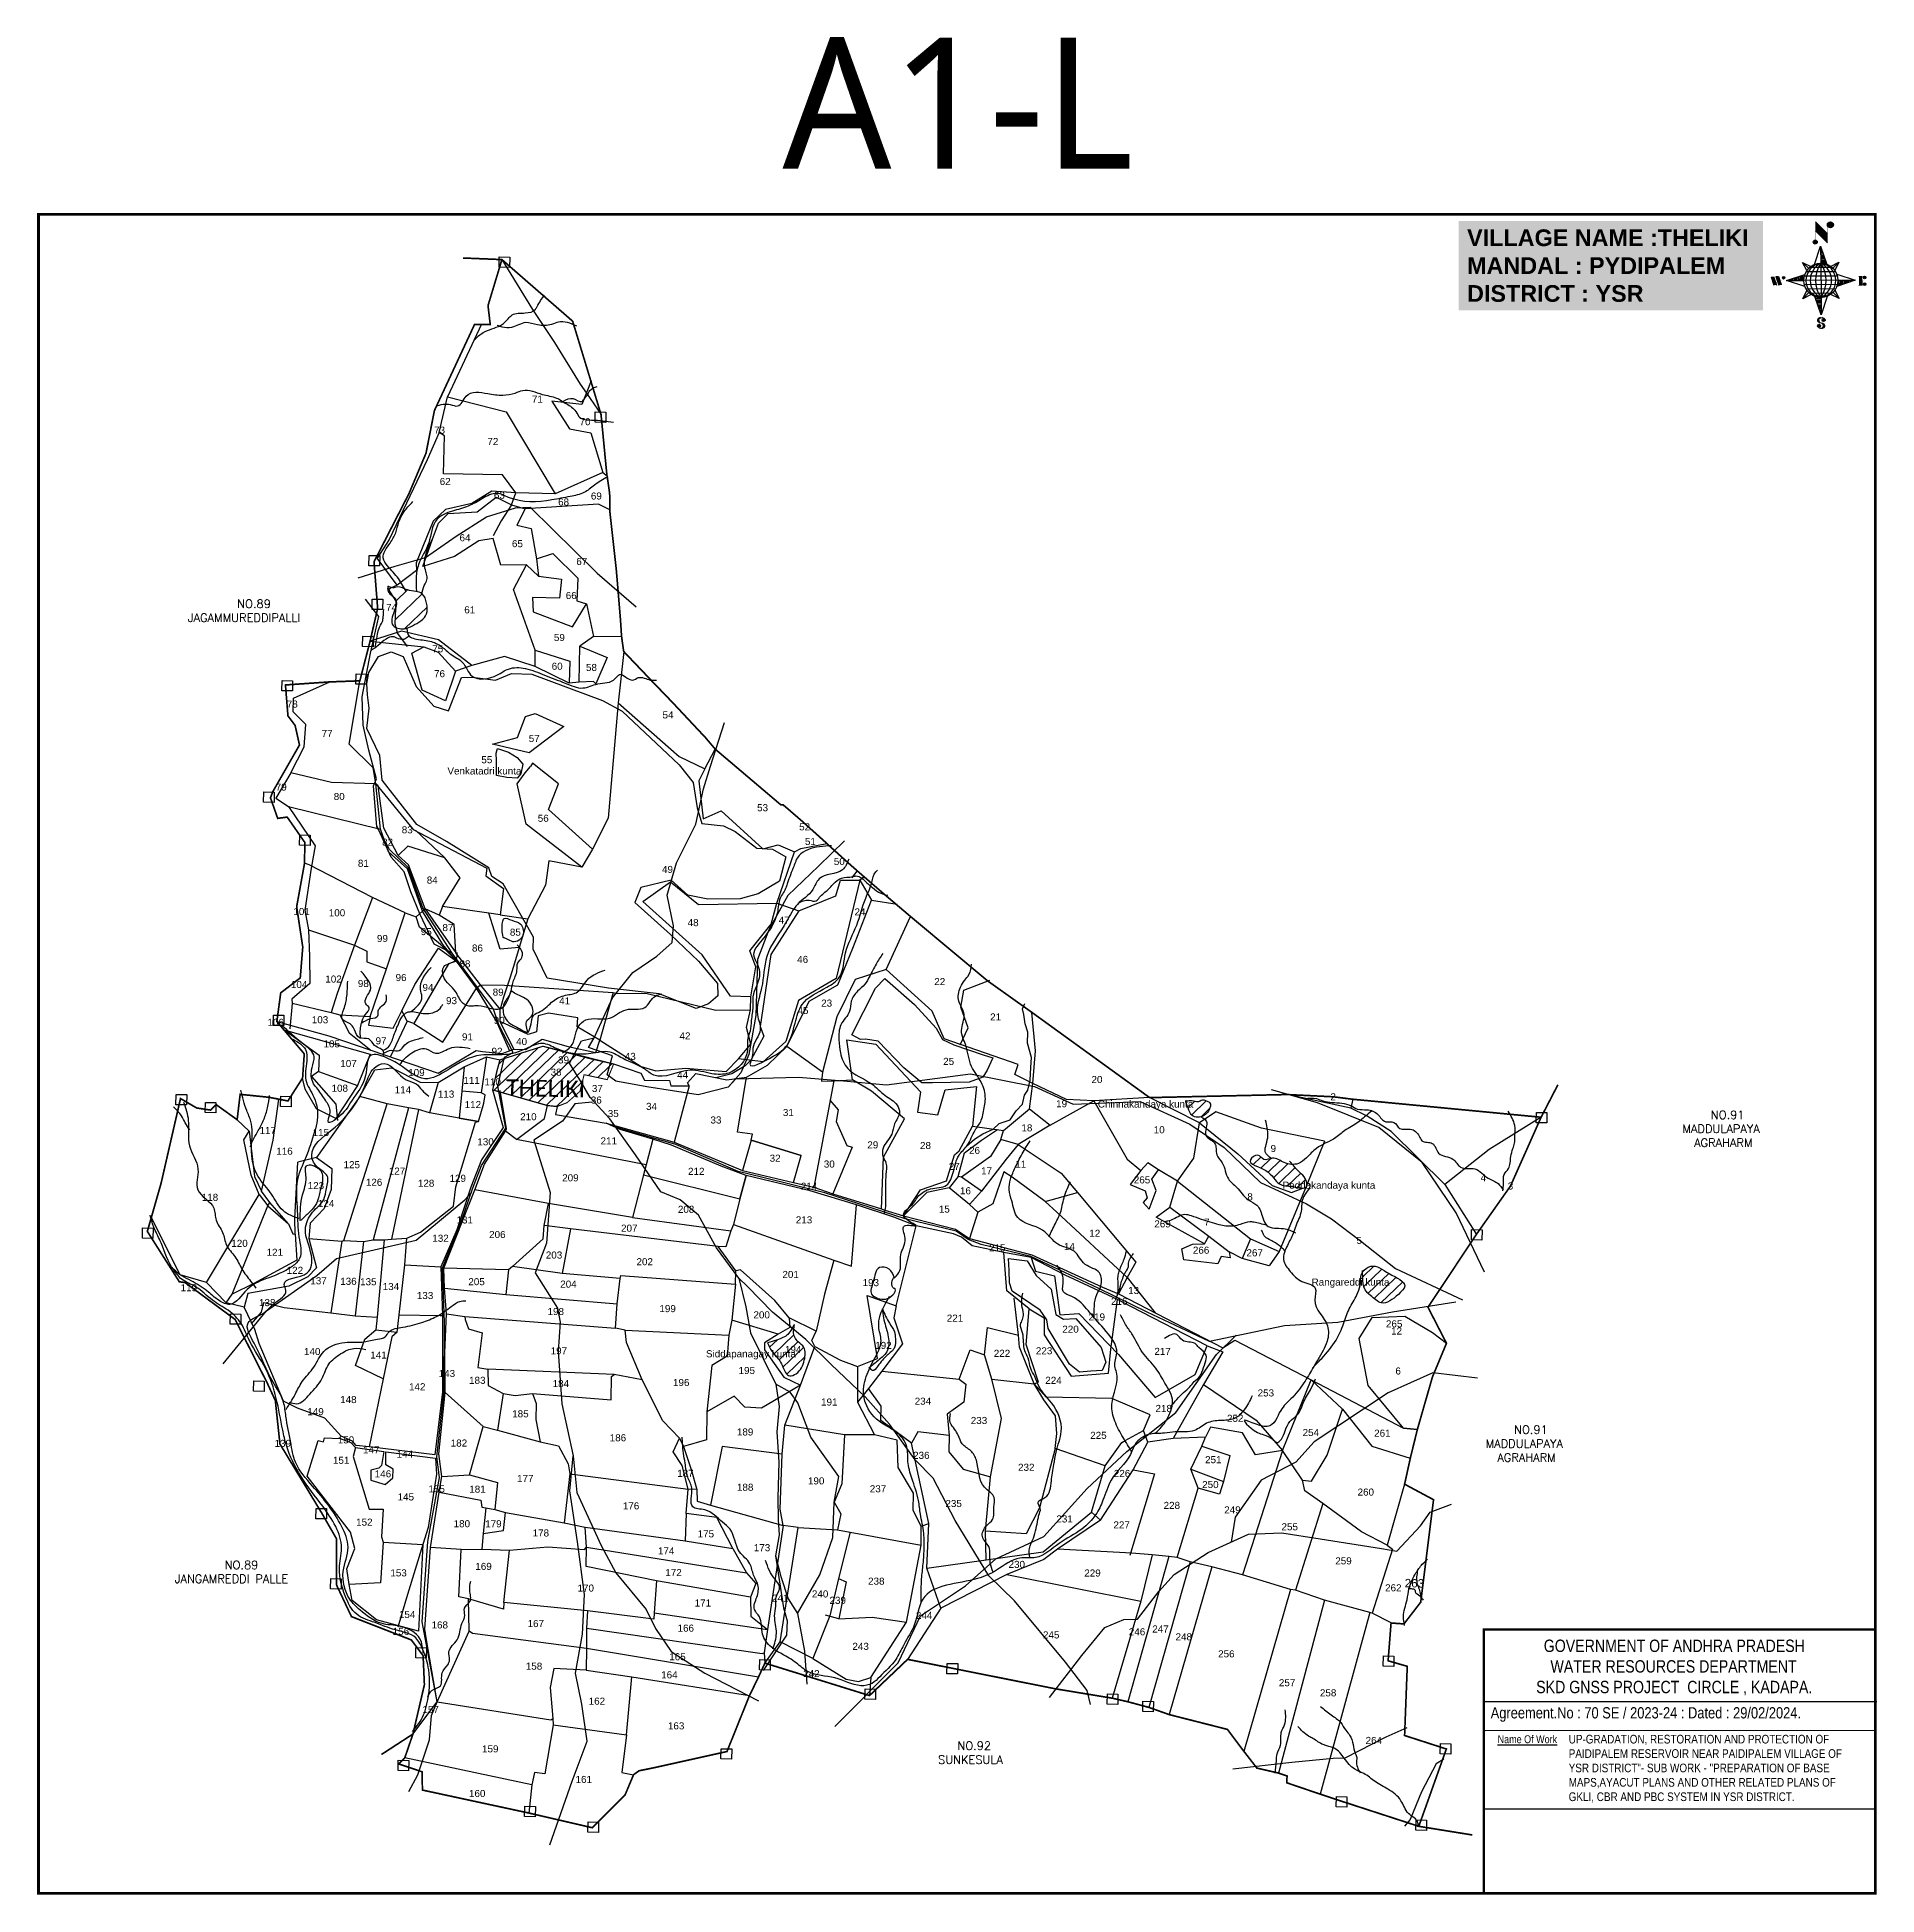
# Model space of a CAD drawing. Header units: inches. Extents: x 198573 to 203005, y 1622290 to 1626765.
import ezdxf
from ezdxf.enums import TextEntityAlignment as Align

# ---------------------------------------------------------------- set-up
doc = ezdxf.new("R2010")
doc.units = ezdxf.units.IN
doc.header["$LTSCALE"] = 15
doc.header["$MEASUREMENT"] = 0
for name, color, linetype in [('bord', 1, 'Continuous'), ('CADAS', 1, 'Continuous'), ('FRAME 025', 7, 'Continuous'), ('HILLS', 3, 'Continuous'), ('PAPER SIZE', 5, 'Continuous'), ('PLOT', 7, 'Continuous'), ('PLOT NO', 7, 'Continuous'), ('ROAD', 1, 'Continuous'), ('STREAM', 4, 'Continuous'), ('TEXT', 1, 'Continuous'), ('TITLEBLOCK', 7, 'Continuous'), ('VILLAGE BOUNADRY', 5, 'Continuous'), ('VILLAGE BOUNDARY', 5, 'Continuous'), ('VILLAGE BOUNDARY STONES', 1, 'Continuous'), ('VILLAGE BOUNDRY', 5, 'Continuous')]:
    doc.layers.add(name, color=color, linetype=linetype)
doc.styles.add('ARIALN', font='ARIALN.TTF')
doc.styles.add('section', font='romant.shx', dxfattribs={"height": 2})
doc.styles.get("Standard").update_dxf_attribs({"font": 'arial.ttf'})
doc.styles.add('TMS', font='trebuc.ttf')
pattern_1 = [(43.9099, (193735.288, 1624458.895), (-13.092405, 13.600313), [])]
pattern_2 = [(270.375479083, (-2069700.0438, 9073869.3916), (1.91060089915, 0.0125210085), [])]
pattern_3 = [(0.375479083, (-2069700.0438, 9073869.3916), (-0.0125210085, 1.91060089915), [])]

msp = doc.modelspace()

# ---------------------------------------------------------------- texts
at = {"layer": 'CADAS', "color": 2, "style": 'TMS'}
msp.add_text('A1-L', height=315.69, dxfattribs=at).set_placement((200368.7, 1626447.7))
at = {"layer": 'PLOT', "color": 1, "insert": (199703.1, 1624254.5), "char_height": 40.273, "width": 239.721, "attachment_point": 1, "rotation": 358.9099, "style": 'section'}
msp.add_mtext('{\\fCalibri|b0|i0|c0|p34;THELIKI}', dxfattribs=at)
at = {"layer": 'PLOT NO'}
for s, p in [('71', (199778.3, 1625892.5)), ('70', (199893.2, 1625838.4)), ('73', (199542.7, 1625818)), ('72', (199671.1, 1625790.7)), ('62', (199556.3, 1625694.4)), ('63', (199686.8, 1625661.3)), ('69', (199920.4, 1625659.4)), ('68', (199841.5, 1625645)), ('64', (199604, 1625558.9)), ('65', (199730.3, 1625544.6)), ('67', (199885.4, 1625501.7)), ('74', (199427, 1625390.8)), ('61', (199615.4, 1625385.2)), ('66', (199859.9, 1625419.6)), ('59', (199831.3, 1625318.5)), ('75', (199538.4, 1625291.4)), ('60', (199826, 1625249.3)), ('76', (199542.6, 1625231.4)), ('58', (199908.6, 1625246.4)), ('78', (199188, 1625158.2)), ('54', (200093, 1625132.1)), ('77', (199271.9, 1625087.4)), ('57', (199770.8, 1625075.3)), ('55', (199656.6, 1625024.2)), ('Venkatadri kunta', (199650.8, 1624997.1)), ('79', (199161.4, 1624958.2)), ('80', (199301, 1624935.6)), ('53', (200320.8, 1624908.6)), ('83', (199464.8, 1624855.2)), ('56', (199792.5, 1624883.1)), ('52', (200422.1, 1624862.4)), ('82', (199417.5, 1624825.5)), ('51', (200436, 1624827.2)), ('81', (199359.2, 1624774.6)), ('49', (200091.7, 1624759.9)), ('50', (200505.6, 1624778.9)), ('84', (199525.1, 1624734.2)), ('101', (199210.4, 1624658.4)), ('100', (199295.7, 1624655.5)), ('48', (200153.5, 1624631.7)), ('47', (200372.8, 1624637.7)), ('24', (200555.5, 1624657.6)), ('99', (199405.1, 1624593.5)), ('95', (199510.7, 1624610.1)), ('87', (199562.9, 1624619.8)), ('85', (199725.3, 1624608.7)), ('88', (199603.9, 1624532.4)), ('86', (199634, 1624570.5)), ('46', (200417.4, 1624543.2)), ('102', (199287.3, 1624495.8)), ('96', (199450, 1624499.4)), ('22', (200747.6, 1624489.6)), ('104', (199204.4, 1624482.7)), ('98', (199359.1, 1624485.1)), ('94', (199514.8, 1624475.5)), ('93', (199571.6, 1624443.8)), ('89', (199683.9, 1624464.3)), ('41', (199844.1, 1624443.2)), ('103', (199254.8, 1624397.8)), ('45', (200418, 1624420.2)), ('23', (200475.2, 1624437.9)), ('21', (200882.1, 1624404.5)), ('106', (199148, 1624391.6)), ('91', (199609.9, 1624356.5)), ('90', (199686.6, 1624396.3)), ('42', (200133.9, 1624358.8)), ('105', (199283, 1624339.7)), ('97', (199401.8, 1624347.1)), ('92', (199681.2, 1624321.8)), ('40', (199740.3, 1624345.2)), ('43', (200002.1, 1624309.5)), ('107', (199323.4, 1624292.3)), ('109', (199487, 1624270.6)), ('38', (199823.5, 1624271.5)), ('39', (199841.4, 1624301)), ('44', (200128.3, 1624264.8)), ('25', (200769, 1624297.5)), ('108', (199302.3, 1624232.8)), ('114', (199454.4, 1624229)), ('113', (199558.4, 1624218.7)), ('111', (199619.9, 1624251.7)), ('110', (199670.7, 1624248.2)), ('37', (199922.8, 1624232.2)), ('20', (201126.3, 1624253.8)), ('112', (199623, 1624193.3)), ('36', (199920.3, 1624204.3)), ('34', (200053.3, 1624189.1)), ('31', (200382.9, 1624174.2)), ('19', (201041.1, 1624195.5)), ('Chinnakandaya kunta', (201243.3, 1624194.7)), ('2', (201695.2, 1624212.2)), ('117', (199128.8, 1624131.2)), ('210', (199756.7, 1624164.2)), ('35', (199961.1, 1624171.9)), ('33', (200208.5, 1624156.3)), ('18', (200957.5, 1624137.3)), ('10', (201276.2, 1624132.8)), ('115', (199256.7, 1624126.1)), ('130', (199653.5, 1624103.8)), ('211', (199950.3, 1624105.9)), ('29', (200586.3, 1624096.3)), ('28', (200713.2, 1624094.8)), ('9', (201551, 1624087.7)), ('116', (199169.2, 1624081.2)), ('125', (199331.2, 1624048.6)), ('32', (200351, 1624064.3)), ('30', (200481.5, 1624050.2)), ('27', (200782.5, 1624044.5)), ('26', (200831.3, 1624083)), ('11', (200942.7, 1624050.1)), ('123', (199244.9, 1623998.3)), ('126', (199385, 1624006.3)), ('127', (199440.2, 1624033.2)), ('128', (199510.3, 1624003.9)), ('129', (199586.5, 1624015.8)), ('209', (199857.9, 1624017)), ('212', (200161, 1624032.6)), ('214', (200432.8, 1623996.7)), ('17', (200860.4, 1624033.9)), ('265', (201234.8, 1624012)), ('Peddakandaya kunta', (201685.1, 1623999.2)), ('4', (202057, 1624017.2)), ('3', (202122.4, 1623997.3)), ('118', (198989.7, 1623970)), ('124', (199269.4, 1623955.2)), ('16', (200809.5, 1623985.9)), ('8', (201495.1, 1623971.4)), ('131', (199603.3, 1623915.5)), ('208', (200136.6, 1623941.1)), ('213', (200420.6, 1623915.7)), ('15', (200758.6, 1623941.7)), ('269', (201284.2, 1623906)), ('7', (201391, 1623910)), ('132', (199545.1, 1623871.4)), ('206', (199681.9, 1623880.4)), ('207', (199999.7, 1623895.7)), ('12', (201121, 1623883.4)), ('5', (201757.9, 1623866.3)), ('120', (199060.9, 1623859.2)), ('121', (199145.8, 1623837.6)), ('203', (199818.5, 1623831)), ('202', (200036.9, 1623814.9)), ('215', (200886.1, 1623848.2)), ('14', (201059.9, 1623851.4)), ('266', (201377.1, 1623842.7)), ('267', (201506.2, 1623836.4)), ('122', (199194.3, 1623794.1)), ('201', (200388.4, 1623784.2)), ('119', (198938.9, 1623752.3)), ('137', (199251.2, 1623769)), ('136', (199323.2, 1623767.7)), ('135', (199371.1, 1623766.7)), ('134', (199425.6, 1623755.1)), ('133', (199507.8, 1623733.5)), ('205', (199631.8, 1623766.8)), ('204', (199853.2, 1623761)), ('193', (200581.5, 1623764.5)), ('13', (201214.6, 1623745.6)), ('Rangareddi kunta', (201737, 1623765.9)), ('138', (199127.6, 1623716.4)), ('198', (199822.6, 1623695)), ('199', (200092.1, 1623701.9)), ('200', (200318.6, 1623686.9)), ('219', (201125.9, 1623681.8)), ('216', (201179.9, 1623719.5)), ('221', (200784.4, 1623679)), ('220', (201062.6, 1623652.4)), ('265', (201842.2, 1623665.3)), ('12', (201848, 1623648)), ('140', (199236, 1623598.5)), ('197', (199830.1, 1623600.2)), ('Siddapanagay kunta', (200292.7, 1623593.2)), ('194', (200394.5, 1623603.4)), ('192', (200612, 1623613.3)), ('222', (200897.5, 1623594.2)), ('223', (200998.9, 1623600.3)), ('217', (201284.3, 1623598.9)), ('141', (199395.8, 1623590.1)), ('195', (200282.7, 1623552.9)), ('6', (201851.8, 1623551.7)), ('142', (199489, 1623513.7)), ('143', (199560.3, 1623545.5)), ('183', (199633.6, 1623529.2)), ('184', (199834.9, 1623521.3)), ('196', (200124.8, 1623523.9)), ('224', (201021.6, 1623529.2)), ('148', (199323.1, 1623482.8)), ('191', (200481.5, 1623476.9)), ('234', (200707, 1623479)), ('218', (201287.1, 1623461.5)), ('253', (201533.1, 1623498.8)), ('149', (199243.9, 1623453.7)), ('185', (199737.5, 1623448.6)), ('233', (200842.1, 1623432.5)), ('252', (201459.3, 1623437.7)), ('139', (199165.1, 1623377.3)), ('150', (199317.3, 1623385.7)), ('182', (199589.4, 1623378.1)), ('186', (199972.4, 1623390.8)), ('189', (200278.7, 1623404.8)), ('225', (201129.8, 1623396.6)), ('254', (201641.4, 1623403.4)), ('261', (201813.8, 1623401.9)), ('151', (199305.7, 1623336.6)), ('147', (199378.2, 1623361.8)), ('144', (199459.3, 1623351.5)), ('236', (200703.2, 1623348.5)), ('251', (201406.5, 1623338.1)), ('146', (199406.4, 1623304)), ('177', (199749.2, 1623292.8)), ('187', (200134.9, 1623305.1)), ('190', (200449.9, 1623286.9)), ('232', (200956, 1623319.7)), ('226', (201186.7, 1623304.9)), ('250', (201399.5, 1623278.1)), ('145', (199461.4, 1623248.3)), ('155', (199535.8, 1623267.6)), ('181', (199634, 1623267)), ('188', (200278.9, 1623271.5)), ('237', (200598.9, 1623267.9)), ('260', (201773.8, 1623260)), ('176', (200004, 1623226.7)), ('235', (200781, 1623232.4)), ('231', (201048.3, 1623195.3)), ('228', (201306.6, 1623227.9)), ('249', (201452.6, 1623217.1)), ('152', (199361.5, 1623187.6)), ('180', (199596.4, 1623183.8)), ('179', (199672.4, 1623183.7)), ('178', (199786.7, 1623161.5)), ('175', (200184.1, 1623159.3)), ('227', (201185.7, 1623180.9)), ('255', (201590.6, 1623176.4)), ('174', (200088.6, 1623118.4)), ('173', (200319.5, 1623126)), ('153', (199444, 1623065.3)), ('169', (199648.7, 1623081)), ('172', (200106.3, 1623066.1)), ('230', (200933.1, 1623085.8)), ('229', (201115.5, 1623065)), ('259', (201720.1, 1623094.3)), ('170', (199894.9, 1623028.8)), ('240', (200459.4, 1623014.6)), ('238', (200594.7, 1623045.4)), ('262', (201840.1, 1623029.4)), ('154', (199464.6, 1622965.1)), ('171', (200176.9, 1622992.8)), ('241', (200363.2, 1623004.5)), ('239', (200501.8, 1622999.2)), ('156', (199449.6, 1622924.5)), ('168', (199543.2, 1622939.9)), ('167', (199774.5, 1622943.2)), ('166', (200135.8, 1622932.3)), ('244', (200710, 1622963)), ('246', (201222.8, 1622923.5)), ('247', (201279.3, 1622930.2)), ('243', (200557, 1622888.4)), ('245', (201016, 1622915.9)), ('248', (201335.4, 1622911.4)), ('158', (199770.3, 1622840.6)), ('165', (200115.8, 1622863.4)), ('256', (201437.9, 1622870.3)), ('164', (200096.3, 1622819.8)), ('242', (200438.4, 1622822.7)), ('257', (201584.3, 1622800.8)), ('162', (199921.7, 1622756.4)), ('258', (201683.1, 1622776.4)), ('157', (199521.2, 1622736.1)), ('163', (200112.6, 1622696.8)), ('264', (201793.1, 1622661.7)), ('159', (199664.8, 1622641.4)), ('161', (199890.1, 1622567.8)), ('160', (199633.4, 1622534))]:
    msp.add_text(s, height=17, dxfattribs=at).set_placement(p, align=Align.MIDDLE_CENTER)
msp.add_text('263', height=20.14, rotation=358.9099, dxfattribs=at).set_placement((201891, 1623040.4), align=Align.MIDDLE_CENTER)
at = {"layer": 'TEXT', "char_height": 20.137, "attachment_point": 1, "style": 'section'}
for s, insert, width in [('\\pi118.90155;NO.89 \\P\\pi5.68434E-014;JAGAMMUREDDIPALLI', (198936.4, 1625409.8), 326.02), ('\\pi119.86044;NO.91 \\P\\pi51.30027;MADDULAPAYA \\P\\pi79.58733;AGRAHARM', (202485.1, 1624178.7), 326.02), ('\\pi119.86044;NO.91 \\P\\pi51.30027;MADDULAPAYA \\P\\pi79.58733;AGRAHARM', (202011.1, 1623420.4), 326.02), ('\\pi182.91967;NO.89 \\P\\pi62.57979;JANGAMREDDI PALLE', (198842.2, 1623094.6), 454.057), ('\\pi118.90155;NO.92 \\P\\pi72.3957;SUNKESULA', (200671.2, 1622659), 326.02)]:
    msp.add_mtext(s, dxfattribs=dict(at, insert=insert, width=width))
at = {"layer": 'TITLEBLOCK', "extrusion": (0.000201441, 0.004807, 0.999988), "style": 'ARIALN'}
msp.add_text('%%UName Of Work', height=18.913, rotation=359.9999, dxfattribs=at).set_placement((202091.4, 1622636.2, 7841.8))
at = {"layer": 'TITLEBLOCK', "extrusion": (0.000201441, 0.004807, 0.999988), "attachment_point": 1, "text_direction": (1, -1e-06, -0.000201), "style": 'ARIALN'}
for s, insert, char_height, width in [('\\pi34.18019;GOVERNMENT OF ANDHRA PRADESH  \\P\\pi50.37781;WATER RESOURCES DEPARTMENT      \\P\\pi15.97184;SKD GNSS PROJECT  CIRCLE , KADAPA.', (202168.3, 1622904.6, -4.3), 29.775, 692.705), ('Agreement.No : 70 SE / 2023-24 : Dated : 29/02/2024.', (202074.7, 1622741.8, -1.2), 27.045, 872.986), ('UP-GRADATION, RESTORATION AND PROTECTION OF PAIDIPALEM RESERVOIR NEAR PAIDIPALEM VILLAGE OF YSR DISTRICT"- SUB WORK - "PREPARATION OF BASE MAPS,AYACUT PLANS AND OTHER RELATED PLANS OF GKLI, CBR AND PBC SYSTEM IN YSR DISTRICT.', (202262.6, 1622675.2, -0.7), 20.804, 671.528)]:
    msp.add_mtext(s, dxfattribs=dict(at, insert=insert, char_height=char_height, width=width))
at = {"layer": 'VILLAGE BOUNADRY', "insert": (202017.8, 1626301.7), "char_height": 40.273, "width": 692.397, "attachment_point": 1, "bg_fill": 1, "box_fill_scale": 1.5, "bg_fill_color": 9, "bg_fill_transparency": 0}
msp.add_mtext('{\\fArial|b1|i0|c0|p34;\\C1;VILLAGE NAME :\\C5;THELIKI\\P\\C1;MANDAL : \\C5;PYDIPALEM\\P\\C1;DISTRICT : \\C5;YSR}', dxfattribs=at)

# ---------------------------------------------------------------- blocks, each defined once
blk = doc.blocks.new('*X14')
at = {"color": 0, "linetype": 'Continuous'}
for p, q in [((6321.6, 240.5), (6322.3, 241.2)), ((6321.6, 240.3), (6322.3, 241)), ((6321.8, 240.8), (6322.4, 241.4)), ((6322.1, 241.3), (6322.4, 241.6)), ((6321.6, 240.1), (6322.3, 240.8)), ((6321.6, 239.9), (6322.4, 240.7)), ((6321.6, 239.8), (6322.4, 240.6)), ((6321.6, 239.6), (6322.5, 240.5)), ((6321.6, 239.4), (6322.5, 240.3)), ((6321.6, 239.2), (6322.6, 240.2)), ((6321.7, 239.1), (6322.6, 240.1)), ((6321.8, 239), (6322.7, 240)), ((6321.8, 239), (6322.8, 239.9)), ((6321.9, 238.9), (6322.9, 239.8)), ((6322, 238.8), (6323, 239.7)), ((6322.1, 238.7), (6323.1, 239.6)), ((6322.2, 238.6), (6323.1, 239.6)), ((6322.3, 238.5), (6323.2, 239.5)), ((6322.4, 238.5), (6323.3, 239.4)), ((6322.5, 238.4), (6323.4, 239.3)), ((6322.7, 238.4), (6323.6, 239.3)), ((6322.8, 238.3), (6323.7, 239.2)), ((6322.9, 238.3), (6323.8, 239.1)), ((6323.1, 238.2), (6323.9, 239.1)), ((6323.2, 238.2), (6324, 239)), ((6323.3, 238.2), (6324.2, 239)), ((6323.5, 238.1), (6324.3, 238.9)), ((6323.7, 238.1), (6324.4, 238.9)), ((6323.8, 238.1), (6324.6, 238.8)), ((6324.1, 238.2), (6324.7, 238.8)), ((6324.3, 238.3), (6324.9, 238.8)), ((6324.6, 238.3), (6325.1, 238.8)), ((6324.8, 238.4), (6325.2, 238.8)), ((6325.1, 238.5), (6325.4, 238.8)), ((6325.4, 238.6), (6325.6, 238.8))]:
    blk.add_line(p, q, dxfattribs=at)
blk = doc.blocks.new('*X13')
at = {"color": 0, "linetype": 'Continuous'}
for p, q in [((6324.4, 240.3), (6324.5, 240.4)), ((6324.6, 240.3), (6324.8, 240.5)), ((6324.7, 240.2), (6325, 240.5)), ((6324.8, 240.2), (6325.2, 240.6)), ((6325, 240.1), (6325.5, 240.6)), ((6325.1, 240.1), (6325.6, 240.6)), ((6325.2, 240), (6325.8, 240.6)), ((6325.3, 240), (6326, 240.6)), ((6325.4, 239.9), (6326.1, 240.6)), ((6325.5, 239.8), (6326.2, 240.5)), ((6325.6, 239.8), (6326.3, 240.5)), ((6325.7, 239.7), (6326.5, 240.4)), ((6325.9, 239.6), (6326.6, 240.3)), ((6326, 239.5), (6326.7, 240.3)), ((6326, 239.4), (6326.8, 240.2)), ((6326.1, 239.3), (6327, 240.2)), ((6326.2, 239.3), (6327.1, 240.1)), ((6326.3, 239.2), (6327.1, 240)), ((6326.4, 239.1), (6327.2, 239.9)), ((6326.5, 239), (6327.3, 239.8)), ((6326.5, 238.9), (6327.4, 239.7)), ((6326.6, 238.8), (6327.5, 239.6)), ((6326.7, 238.7), (6327.5, 239.5)), ((6326.8, 238.6), (6327.6, 239.4)), ((6326.8, 238.5), (6327.7, 239.3)), ((6326.8, 236.5), (6327.4, 237)), ((6326.9, 238.3), (6327.8, 239.2)), ((6326.9, 238.2), (6327.9, 239.1)), ((6326.9, 236.8), (6327.6, 237.4)), ((6327, 238.1), (6327.8, 239)), ((6327, 237.9), (6327.8, 238.8)), ((6327, 237.8), (6327.8, 238.6)), ((6327, 237.6), (6327.8, 238.4)), ((6327, 237.4), (6327.8, 238.2)), ((6327, 237.3), (6327.8, 238)), ((6327, 237.1), (6327.8, 237.9))]:
    blk.add_line(p, q, dxfattribs=at)
blk = doc.blocks.new('sy')
at = {"layer": 'bord', "extrusion": (0.000169932, 0.004808, 0.999988)}
h = blk.add_hatch(dxfattribs=at)
h.set_pattern_fill('LINE', color=8, scale=15.285135, angle=0.3755, style=0)
h.set_pattern_definition(pattern_3)
h.paths.add_polyline_path([(-0.2, 22.9, -0.090992), (8, 21.5), (-0.3, 45.9)])
h = blk.add_hatch(dxfattribs=at)
h.set_pattern_fill('LINE', color=8, scale=15.285135, angle=-89.6245, style=0)
h.set_pattern_definition(pattern_2)
h.paths.add_polyline_path([(-22.9, -0.2, -0.090992), (-21.5, 8), (-45.9, -0.3)])
h = blk.add_hatch(dxfattribs=at)
h.set_pattern_fill('LINE', color=8, scale=15.285135, angle=-89.6245, style=0)
h.set_pattern_definition(pattern_2)
h.paths.add_polyline_path([(45.9, 0.3), (22.9, 0.2, -0.090992), (21.5, -8)])
h = blk.add_hatch(dxfattribs=at)
h.set_pattern_fill('LINE', color=8, scale=15.285135, angle=0.3755, style=0)
h.set_pattern_definition(pattern_3)
h.paths.add_polyline_path([(0.2, -22.9, -0.090992), (-8, -21.5), (0.3, -45.9)])
for p, q in [((-7.3, 78.3, -0.4), (8.9, 62.3, -0.3)), ((-7.3, 66.2, -0.3), (9, 50.2, -0.2)), ((-8.3, 21.4, -0.1), (-0.3, 45.9, -0.2)), ((-0.3, 45.9, -0.2), (8, 21.5, -0.1)), ((-0.3, 45.9, -0.2), (-0.2, 22.9, -0.1)), ((-66.6, 5, 0), (-62.8, -6.2, 0)), ((-63.4, 5.1, 0), (-59.5, -6.2, 0)), ((-60.2, 5.1, 0), (-56.3, -6.2, 0)), ((-60.2, 5.1, 0), (-56.9, 5.1, 0)), ((-56.9, 5.1, 0), (-53.1, -6.1, 0)), ((-45.9, -0.3, 0), (-21.5, 8, 0)), ((-24.5, 24.2, -0.1), (-13.3, 18.7, -0.1)), ((-24.5, 24.2, -0.1), (-16.3, 16.1, -0.1)), ((-18.8, 13.1, -0.1), (-24.5, 24.2, -0.1)), ((13.1, 18.8, -0.1), (24.2, 24.5, -0.1)), ((24.2, 24.5, -0.1), (16.1, 16.3, -0.1)), ((24.2, 24.5, -0.1), (18.7, 13.3, -0.1)), ((21.4, 8.3, 0), (45.9, 0.3, 0)), ((45.9, 0.3, 0), (21.5, -8, 0)), ((22.9, 0.2, 0), (45.9, 0.3, 0)), ((51.5, 5.7, 0), (51.6, -6.7, 0)), ((55.1, -6.7, 0), (55, 5.7, 0)), ((-45.9, -0.3, 0), (-22.9, -0.2, 0)), ((-21.4, -8.3, 0), (-45.9, -0.3, 0)), ((-24.2, -24.5, 0.1), (-18.7, -13.3, 0.1)), ((-24.2, -24.5, 0.1), (-16.1, -16.3, 0.1)), ((-13.1, -18.8, 0.1), (-24.2, -24.5, 0.1)), ((0.3, -45.9, 0.2), (-8, -21.5, 0.1)), ((0.2, -22.9, 0.1), (0.3, -45.9, 0.2)), ((8.3, -21.4, 0.1), (0.3, -45.9, 0.2)), ((24.5, -24.2, 0.1), (13.3, -18.7, 0.1)), ((24.5, -24.2, 0.1), (16.3, -16.1, 0.1)), ((18.8, -13.1, 0.1), (24.5, -24.2, 0.1))]:
    blk.add_line(p, q, dxfattribs=at)
at = {"layer": 'bord', "color": 8, "linetype": 'ByBlock', "extrusion": (0.000169932, 0.004808, 0.999988)}
for p, q in [((22.9, 0.2, 0), (-22.9, -0.2, 0)), ((22.2, 5.9, 0), (-22.2, 5.6, 0)), ((19.8, 11.6, -0.1), (-19.9, 11.3, -0.1)), ((15.1, 17.3, -0.1), (-15.3, 17.1, -0.1)), ((-0.2, 22.9, -0.1), (0.2, -22.9, 0.1)), ((22.2, -5.6, 0), (-22.2, -5.9, 0)), ((19.9, -11.3, 0.1), (-19.8, -11.6, 0.1)), ((15.3, -17.1, 0.1), (-15.1, -17.3, 0.1))]:
    blk.add_line(p, q, dxfattribs=at)
at = {"layer": 'bord', "extrusion": (0.000169932, 0.004808, 0.999988)}
for points, const_width in [([(-7.2, 54.1), (-7.3, 78.3)], 0.291), ([(9, 50.2), (8.8, 74.4)], 0.291), ([(-67.7, 5), (-63.4, 5.1)], 0.116), ([(-59.5, -6.2), (-58.5, 0.3)], 0.116), ([(-53.1, -6.1), (-51.6, 3.5)], 0.116), ([(49.7, 5.7), (58.6, 5.7)], 0.128), ([(55.1, 0.4), (56.8, 0.4)], 0.128), ([(-59.5, -6.2), (-64.4, -6.2)], 0.116), ([(-56.3, -6.2), (-51.5, -6.1)], 0.116), ([(58.7, -6.7), (49.8, -6.8)], 0.128)]:
    blk.add_lwpolyline(points, dxfattribs=dict(at, const_width=const_width))
for points, const_width in [([(11.3, 75.7, 1), (14.4, 73.1, 1)], 4.03), ([(-8.6, 52.2, 1), (-6.6, 50.5, 1)], 2.69), ([(-50.6, 4.1, 1), (-49.3, 3, 1)], 1.61), ([(57.9, 4.5, 1), (59.3, 3.4, 1)], 1.77), ([(58, -4.4, 1), (59.3, -5.5, 1)], 1.77), ([(-1.6, -61.3, 1), (-3.1, -60.1, 1)], 2), ([(4.4, -53.7, 1), (2.9, -52.5, 1)], 2)]:
    blk.add_lwpolyline(points, format="xyb", close=True, dxfattribs=dict(at, const_width=const_width))
for points in [[(-3.7, -62.2), (-2.4, -63.4), (-0.4, -63.9), (2.3, -63.8), (4.2, -63.1), (5.5, -61.6), (5.4, -60.2), (4.6, -58.9), (4, -58.4), (2.3, -57.6), (-1.3, -56.6), (-2.8, -55.9), (-3.4, -55.4), (-4.2, -54), (-4.2, -52.1), (-3, -50.7), (-1.2, -50), (1.8, -49.8), (3.8, -50.5), (4.8, -51.6)], [(-1.3, -56.6), (-2.1, -55.5), (-2.4, -54.3), (-2.5, -52.5), (-2.2, -51.6), (-1.4, -50.5), (-0.2, -49.9)], [(2.3, -63.8), (3.3, -62.7), (3.6, -61.4), (3.4, -60.2), (2.6, -58.6), (1.1, -57.3)]]:
    blk.add_lwpolyline(points, dxfattribs=at)
for centre, radius in [((12.8, 74.4), 4.03), ((-7.6, 51.3), 2.69), ((-49.9, 3.5), 1.61), ((0, 0), 22.9), ((58.6, 3.9), 1.77), ((58.6, -4.9), 1.77), ((-2.3, -60.7), 2), ((3.7, -53.1), 2)]:
    blk.add_circle(centre, radius, dxfattribs=at)
at = {"layer": 'bord', "color": 8, "linetype": 'ByBlock', "extrusion": (0.000169932, 0.004808, 0.999988)}
for centre, radius, start, end in [((3.1, 0), 23.1, 98.0037, 262.7474), ((11.2, 0.1), 25.5, 116.3648, 244.3863), ((33.1, 0.2), 40.3, 145.6675, 215.0836), ((-11.2, -0.1), 25.5, 296.3648, 64.3863), ((-33.1, -0.2), 40.3, 325.6675, 35.0836), ((-3.1, 0), 23.1, 278.0037, 82.7474)]:
    blk.add_arc(centre, radius, start, end, dxfattribs=at)
at = {"layer": 'bord', "extrusion": (0.000169932, 0.004808, 0.999988)}
for points in [[(-7.3, 78.3), (8.9, 62.3), (-7.3, 66.2), (9, 50.2)], [(-66.6, 5), (-63.4, 5.1), (-62.8, -6.2), (-59.5, -6.2)], [(-60.2, 5.1), (-56.9, 5.1), (-56.3, -6.2), (-53.1, -6.1)], [(55, 5.7), (55.1, -6.7), (51.5, 5.7), (51.6, -6.7)]]:
    blk.add_solid(points, dxfattribs=at)
at = {"layer": 'bord', "extrusion": (0.000169932, 0.004808, 0.999988), "xscale": 1.444935456737715, "yscale": 1.444935456737715, "zscale": 1.444935456737715, "rotation": 141.1624086003328}
for name, p in [('*X13', (7334.5, -5516.8)), ('*X14', (7337.2, -5520.6))]:
    blk.add_blockref(name, p, dxfattribs=at)

# ---------------------------------------------------------------- hatches: boundary and pattern name
at = {"layer": 'PLOT'}
h = msp.add_hatch(dxfattribs=at)
h.set_pattern_fill('ANSI31', color=11, scale=151.024149, angle=-1.0901)
h.set_pattern_definition(pattern_1)
h.paths.add_polyline_path([(199855.5, 1624293.4), (199866.9, 1624314.4), (199791.7, 1624334.1), (199698, 1624304.2), (199683.2, 1624237.5), (199685.7, 1624224.6), (199802.5, 1624191.4), (199826.2, 1624188.9), (199849.6, 1624197.9), (199881, 1624225.3), (199885.8, 1624245), (199885, 1624246.3)])
h = msp.add_hatch(dxfattribs=at)
h.set_pattern_fill('ANSI31', color=11, scale=151.024149, angle=-1.0901)
h.set_pattern_definition(pattern_1)
h.paths.add_polyline_path([(199698, 1624304.2), (199687.8, 1624300.9), (199670.6, 1624228.9), (199685.7, 1624224.6), (199683.2, 1624237.5)])
h = msp.add_hatch(dxfattribs=at)
h.set_pattern_fill('ANSI31', color=11, scale=151.024149, angle=-1.0901)
h.set_pattern_definition(pattern_1)
h.paths.add_polyline_path([(199954.2, 1624293.1), (199904.7, 1624304.4), (199866.9, 1624314.4), (199855.5, 1624293.4), (199885, 1624246.3), (199885.8, 1624245), (199890.9, 1624265.4), (199946.7, 1624253.5), (199950.2, 1624262.2), (199946.5, 1624264.9)])
h = msp.add_hatch(dxfattribs=at)
h.set_pattern_fill('ANSI31', color=11, scale=151.024149, angle=-1.0901)
h.set_pattern_definition(pattern_1)
h.paths.add_polyline_path([(199962.1, 1624291.3), (199954.2, 1624293.1), (199946.5, 1624264.9), (199950.2, 1624262.2)])
at = {"layer": 'STREAM'}
h = msp.add_hatch(dxfattribs=at)
h.set_pattern_fill('ANSI31', color=256, scale=251.706915, angle=-1.0901)
h.set_pattern_definition([(43.9099, (193735.288, 1624458.895), (-21.82068, 22.66719), [])])
edge = h.paths.add_edge_path()
edge.add_spline(control_points=[(199437.6, 1625342.4), (199443.3, 1625339.8), (199459.4, 1625337.9), (199483.6, 1625349.6), (199515.6, 1625367.4), (199512.4, 1625400.8), (199507.1, 1625419), (199500.5, 1625424), (199500.3, 1625424.2)], knot_values=[8.457873, 8.457873, 8.457873, 8.457873, 10.307072, 12.444101, 16.848802, 19.401804, 21.860922, 21.958744, 21.958744, 21.958744, 21.958744], degree=3, periodic=0)
edge.add_spline(control_points=[(199500.3, 1625424.2), (199496.2, 1625427.2), (199483.8, 1625430.6), (199469.6, 1625431.2), (199460.9, 1625434.9), (199458.5, 1625435.9)], knot_values=[4.156217, 4.156217, 4.156217, 4.156217, 5.719283, 7.712415, 8.457873, 8.457873, 8.457873, 8.457873], degree=3, periodic=0)
edge.add_spline(control_points=[(199458.5, 1625435.9), (199452.9, 1625438.2), (199443.4, 1625442.4), (199432.4, 1625437.8), (199427.7, 1625438.5), (199427, 1625438.6)], knot_values=[0.934803, 0.934803, 0.934803, 0.934803, 2.679646, 3.93574, 4.156217, 4.156217, 4.156217, 4.156217], degree=3, periodic=0)
edge.add_line((199427, 1625438.6), (199418.6, 1625434.8))
edge.add_line((199418.6, 1625434.8), (199429.1, 1625419))
edge.add_spline(control_points=[(199429.1, 1625419), (199432.5, 1625416.1), (199437.4, 1625410.6), (199439.8, 1625399.3), (199438.1, 1625393.1), (199436.8, 1625389.9)], knot_values=[27.096702, 27.096702, 27.096702, 27.096702, 28.348508, 29.303736, 30.33957, 30.33957, 30.33957, 30.33957], degree=3, periodic=0)
edge.add_line((199436.8, 1625389.9), (199435.3, 1625351.5))
edge.add_line((199435.3, 1625351.5), (199437.6, 1625342.4))
h = msp.add_hatch(dxfattribs=at)
h.set_pattern_fill('ANSI31', color=256, scale=151.024149, angle=-1.0901)
h.set_pattern_definition(pattern_1)
edge = h.paths.add_edge_path()
edge.add_spline(control_points=[(201342.1, 1624202.2), (201346.2, 1624203.1), (201356, 1624205.2), (201370, 1624197.2), (201381.8, 1624207.7), (201389.7, 1624201.2), (201403.5, 1624199.1), (201395.1, 1624172.6), (201377.9, 1624161.5), (201356.6, 1624163.2), (201348.7, 1624177.2), (201335.9, 1624208.4), (201342.1, 1624202.2)], knot_values=[0, 0, 0, 0, 1.226551, 2.943719, 4.204408, 4.84401, 5.731008, 7.842839, 10.41715, 11.97963, 13.238676, 16.017497, 16.017497, 16.017497, 16.017497], degree=3, periodic=0)
h = msp.add_hatch(dxfattribs=at)
h.set_pattern_fill('ANSI31', color=256, scale=151.024149, angle=-1.0901)
h.set_pattern_definition(pattern_1)
edge = h.paths.add_edge_path()
edge.add_spline(control_points=[(201631.4, 1624006), (201630.6, 1624009.1), (201626.4, 1624019.5), (201613.2, 1624031), (201602.9, 1624042.5), (201597.1, 1624049.3)], knot_values=[50.633407, 50.633407, 50.633407, 50.633407, 51.480152, 53.429879, 56.073288, 56.073288, 56.073288, 56.073288], degree=3, periodic=0)
edge.add_spline(control_points=[(201597.1, 1624049.3), (201590.4, 1624049.5), (201573.1, 1624053.8), (201558.2, 1624065.5), (201547.2, 1624063.8), (201546.3, 1624063.6)], knot_values=[23.13359, 23.13359, 23.13359, 23.13359, 25.099448, 28.066508, 28.317706, 28.317706, 28.317706, 28.317706], degree=3, periodic=0)
edge.add_spline(control_points=[(201546.3, 1624063.6), (201540.2, 1624062.4), (201527.3, 1624056.3), (201514.7, 1624078.5), (201478.6, 1624050.8), (201544.1, 1624040), (201559, 1623997.4), (201594.3, 1623998), (201623.5, 1623990.3), (201629.2, 1623994.1)], knot_values=[28.317706, 28.317706, 28.317706, 28.317706, 30.116977, 31.88798, 33.969889, 38.510488, 43.090779, 46.320582, 49.14972, 49.14972, 49.14972, 49.14972], degree=3, periodic=0)
edge.add_line((201629.2, 1623994.1), (201630.2, 1623996.4))
edge.add_line((201630.2, 1623996.4), (201632.1, 1624001.2))
edge.add_spline(control_points=[(201632.1, 1624001.2), (201632.1, 1624002.7), (201631.8, 1624004.3), (201631.4, 1624006)], knot_values=[50.164414, 50.164414, 50.164414, 50.164414, 50.633407, 50.633407, 50.633407, 50.633407], degree=3, periodic=0)
h.paths.add_polyline_path([(201538.4, 1624046.3), (201564.3, 1624045.8), (201564.9, 1624076.7), (201539, 1624077.1)], flags=24)
h = msp.add_hatch(dxfattribs=at)
h.set_pattern_fill('ANSI31', color=256, scale=151.024149, angle=-1.0901)
h.set_pattern_definition(pattern_1)
edge = h.paths.add_edge_path()
edge.add_spline(control_points=[(201766.2, 1623790.8), (201770.4, 1623797.2), (201794.6, 1623812.5), (201825.7, 1623784.9), (201880.1, 1623763.4), (201846.8, 1623729.8), (201814.5, 1623705.3), (201788.5, 1623731.4), (201767.2, 1623748.7), (201766.5, 1623771.8), (201766.3, 1623786.3), (201766.2, 1623790.8)], knot_values=[26.350695, 26.350695, 26.350695, 26.350695, 28.670256, 33.445608, 38.191805, 40.673644, 45.232043, 48.370684, 50.2633, 53.274458, 54.614978, 54.614978, 54.614978, 54.614978], degree=3, periodic=0)
h = msp.add_hatch(dxfattribs=at)
h.set_pattern_fill('ANSI31', color=256, scale=151.024149, angle=-1.0901)
h.set_pattern_definition(pattern_1)
edge = h.paths.add_edge_path()
edge.add_spline(control_points=[(200332.5, 1623619.6), (200335.6, 1623612.7), (200342.9, 1623596.6), (200361.3, 1623580.6), (200370.3, 1623558.9), (200381.1, 1623534.6), (200410.7, 1623548.1), (200422.2, 1623574.1), (200426, 1623607.4), (200403.4, 1623623.4), (200394.1, 1623636.7), (200395.5, 1623650.2), (200395.7, 1623651.7)], knot_values=[9.335601, 9.335601, 9.335601, 9.335601, 11.5604, 14.58455, 16.213629, 18.913851, 20.555215, 24.357425, 27.355235, 29.298539, 32.032487, 32.376571, 32.376571, 32.376571, 32.376571], degree=3, periodic=0)
edge.add_line((200395.7, 1623651.7), (200392, 1623654.7))
edge.add_spline(control_points=[(200392, 1623654.7), (200389.7, 1623650.8), (200383.5, 1623640.3), (200366.5, 1623629), (200347.3, 1623623.7), (200332.5, 1623619.6)], knot_values=[0, 0, 0, 0, 1.04632, 2.382709, 6.742413, 6.742413, 6.742413, 6.742413], degree=3, periodic=0)
h.paths.add_polyline_path([(200159.9, 1623573.2), (200424.7, 1623568.2), (200425.5, 1623607.2), (200160.7, 1623612.3)], flags=9)
h.paths.add_polyline_path([(200362.8, 1623587.8), (200420, 1623586.7), (200420.6, 1623617.6), (200363.4, 1623618.7)], flags=24)

# ---------------------------------------------------------------- linework, layer by layer
at = {"layer": 'FRAME 025', "lineweight": -3}
for points, elevation in [([(202061.3, 1622755.3), (203004.5, 1622755.3)], 0.3), ([(202061.3, 1622686), (203003.1, 1622686.7)], 3.7), ([(202061.1, 1622497.2), (203004.1, 1622496.6)], 4.6)]:
    msp.add_lwpolyline(points, dxfattribs=dict(at, elevation=elevation))
at = {"layer": 'HILLS'}
for points in [[(199372.1, 1625234.4), (199395.8, 1625273), (199426.2, 1625284.1), (199455.1, 1625272.6), (199486.7, 1625200.3), (199528.7, 1625152.9), (199564.1, 1625141.6), (199595.5, 1625222.2), (199622.3, 1625223.1), (199677.7, 1625215.5), (199716.1, 1625231.6), (199765.3, 1625230.2), (199935.6, 1625166.7), (199982.6, 1625140.9), (200119.8, 1625011.5), (200153.7, 1624969.5), (200163.5, 1624908.6), (200174.5, 1624870.4), (200226.5, 1624864.9), (200254.5, 1624851.5), (200307.2, 1624811.4), (200344.9, 1624809), (200376.8, 1624790.2), (200361.3, 1624731.2), (200310.3, 1624701), (200267.2, 1624689.2), (200188.7, 1624687.9), (200140.6, 1624697.6), (200100.7, 1624734), (200027.4, 1624716.2), (200013, 1624680.3), (200099.3, 1624602.8), (200166.7, 1624539), (200212.3, 1624484.9), (200212.8, 1624455.3), (200190.5, 1624436), (200161.2, 1624424.5), (200071.9, 1624460.2), (199949.8, 1624474), (199802.1, 1624497.7), (199768.3, 1624567.9), (199768.7, 1624596.5), (199695.7, 1624725.4), (199669, 1624742.5), (199661.6, 1624763.6), (199559.1, 1624827.2), (199488.1, 1624867.9), (199404.6, 1624975), (199398.5, 1625034.6), (199367.2, 1625099.7), (199373.1, 1625148.3), (199368.8, 1625180.4), (199367.6, 1625208), (199372.1, 1625234.4)], [(200535.7, 1624361.5), (200593.1, 1624473.5), (200615, 1624496.9), (200686.8, 1624434.8), (200738.7, 1624377.5), (200754, 1624350.3), (200781.6, 1624337.7), (200851.8, 1624313), (200875.1, 1624306.4), (200861.8, 1624276.2), (200851.1, 1624259.8), (200818.2, 1624247.5), (200730, 1624246.1), (200704.1, 1624246), (200660.9, 1624282), (200599.2, 1624345.8), (200569, 1624351.3), (200556.9, 1624350.3), (200535.7, 1624361.5)], [(200912.8, 1623822.5), (200957.8, 1623816.8), (200979.7, 1623781.5), (201015.6, 1623748.7), (201027.4, 1623687.7), (201045.7, 1623676.2), (201075.4, 1623678.1), (201136.6, 1623608.4), (201147.5, 1623573), (201138.4, 1623553.2), (201111.1, 1623551), (201084.5, 1623549), (201060.1, 1623568.3), (201009, 1623653.7), (201005.2, 1623675.1), (200989.2, 1623698.2), (200922.3, 1623744.2), (200915.7, 1623763.9), (200914.5, 1623793.9), (200912.8, 1623822.5)]]:
    msp.add_lwpolyline(points, dxfattribs=at)
at = {"layer": 'PAPER SIZE', "color": 5, "const_width": 5.62}
msp.add_lwpolyline([(203001.3, 1622293.3), (202058.3, 1622293.3), (202058.3, 1622929.1), (203001.3, 1622929.1)], close=True, dxfattribs=at)
at = {"layer": 'PLOT'}
for points in [[(199692.9, 1626228.9), (199766.2, 1626108.7), (199819.2, 1626028.9), (199881.3, 1625928.4), (199896.9, 1625906.9), (199931.7, 1625855.6)], [(199643.7, 1626073), (199562.2, 1625898.2), (199703.4, 1625862.1), (199821.3, 1625664.6)], [(199908.1, 1625936.9), (199885.4, 1625879.7), (199813, 1625888.1), (199855.7, 1625821.3), (199906.9, 1625811.3), (199935.7, 1625716.1), (199946.5, 1625707.7)], [(199726.4, 1625667.2), (199694.3, 1625710.3), (199552.4, 1625712.4), (199554.3, 1625804.3), (199542.1, 1625812), (199562.2, 1625898.2)], [(199542.1, 1625812), (199512.8, 1625746.4), (199421.6, 1625554.3), (199392.3, 1625509.9)], [(199935.7, 1625716.1), (199821.3, 1625664.6), (199726.4, 1625667.2), (199668.3, 1625671.3), (199620.6, 1625641.6), (199556.8, 1625627.1), (199527.2, 1625599.1), (199486.7, 1625498.8), (199487.5, 1625479.8), (199440.2, 1625444.6), (199392.3, 1625509.9)], [(199772.8, 1625248.3), (199773.3, 1625288.2), (199721.1, 1625434.2), (199751.8, 1625493.8), (199690.1, 1625492.8), (199671.9, 1625557), (199637.5, 1625551.5), (199578.6, 1625513.9), (199502.7, 1625489.8), (199525.6, 1625555.4), (199540.4, 1625593.9), (199563.8, 1625617.6), (199633.1, 1625621.2), (199678.7, 1625656.8), (199716.3, 1625638.5), (199726.4, 1625667.2)], [(199716.3, 1625638.5), (199691.3, 1625599.8), (199672.1, 1625563.2)], [(199716.3, 1625638.5), (199749.1, 1625628.5)], [(199952.5, 1625625.8), (199925.7, 1625639.6), (199749.1, 1625628.5), (199728.9, 1625589.4), (199763.2, 1625581.2), (199776.3, 1625508.2), (199815.5, 1625521.2), (199875.9, 1625461.1), (199873.6, 1625406.6), (199896.7, 1625399.9), (199913.4, 1625320.8), (199981.1, 1625321.4)], [(199751.8, 1625493.8), (199781.3, 1625466)], [(199776.3, 1625508.2), (199781.3, 1625466), (199836.2, 1625458.8), (199831.8, 1625413), (199766.6, 1625414.7), (199768.2, 1625380.3), (199863.2, 1625344), (199896.7, 1625399.9)], [(199440.2, 1625444.6), (199418.6, 1625434.8), (199437.5, 1625406.4), (199435.3, 1625351.5), (199441.2, 1625328.2), (199464.7, 1625296.5)], [(199620.1, 1625251.1), (199540.5, 1625312.7), (199451.2, 1625334.1), (199375.4, 1625309.8), (199505.1, 1625296.1)], [(199913.4, 1625320.8), (199880.3, 1625297.6), (199946.4, 1625270.6), (199919.4, 1625207.1), (199913.9, 1625212.4), (199879.2, 1625210.6), (199880.3, 1625297.6)], [(199986.2, 1625284.9), (199973.3, 1625161.4), (199949, 1624883.7), (199910.9, 1624808.9), (199885.8, 1624765), (199806.1, 1624780.4), (199798.2, 1624721.6), (199755.5, 1624640.7), (199734.3, 1624571.7), (199688.6, 1624567.8), (199661.3, 1624654.3), (199549.8, 1624670.3), (199541.5, 1624649.9), (199507.9, 1624665.3), (199467.9, 1624771), (199442.9, 1624793.3), (199408.4, 1624859.6), (199395.2, 1624961), (199389, 1624965.9), (199383, 1625004.8), (199324.6, 1625061.8), (199350.7, 1625214.2)], [(199879.2, 1625210.6), (199855.3, 1625208.4), (199772.8, 1625248.3), (199698.8, 1625273.1), (199620.1, 1625251.1), (199580.9, 1625237.3), (199557.1, 1625166.2), (199501.2, 1625191.6), (199476.1, 1625280.9), (199505.1, 1625296.1), (199539.1, 1625283.3), (199580.9, 1625237.3)], [(199773.3, 1625288.2), (199856.3, 1625261.3), (199855.3, 1625208.4)], [(199711.8, 1624321.7), (199679.4, 1624395.6), (199631.7, 1624473.8), (199583.6, 1624538.6), (199551, 1624578.7), (199502, 1624659.1), (199465.3, 1624761.5), (199419.9, 1624802.3), (199400.3, 1624857.1), (199389, 1624965.9), (199282.1, 1624969), (199184.5, 1624992.8), (199216.5, 1625055.4), (199220.6, 1625109.3), (199190, 1625139.8), (199190.6, 1625172.7), (199278.6, 1625211.6)], [(199670.6, 1625061.2), (199730.7, 1625077.6), (199750, 1625127.9), (199773.4, 1625135.2), (199841.8, 1625104.3), (199758.9, 1625040.5), (199670.6, 1625061.2)], [(199973.3, 1625161.4), (200119.6, 1625031.7), (200181.5, 1625001.9), (200206.7, 1625049.6)], [(199184.5, 1624992.8), (199148.6, 1624931.4), (199178.9, 1624911.1), (199243, 1624816.8), (199233.2, 1624762.8), (199218.1, 1624661.5), (199226.9, 1624614.4), (199229.6, 1624550.5), (199230.6, 1624484.7), (199186.8, 1624447.3), (199187.5, 1624437.2), (199182.4, 1624376.2)], [(199885.8, 1624765), (199751.4, 1624869), (199729.3, 1624965.8), (199748.8, 1624992.8), (199762.1, 1625007.6)], [(199910.9, 1624808.9), (199805, 1624904), (199829.2, 1624965.9), (199766.3, 1625015.7), (199762.1, 1625007.6)], [(200181.5, 1625001.9), (200167.3, 1624973.2), (200177.5, 1624881.8), (200221, 1624900.7), (200321.3, 1624809.6), (200358.4, 1624819.5), (200397.5, 1624802.2)], [(199389, 1624965.9), (199479.2, 1624856.2), (199656.7, 1624763.2), (199654.2, 1624744.6), (199696.6, 1624713.7), (199688.4, 1624650.3), (199661.3, 1624654.3)], [(199178.9, 1624911.1), (199400.3, 1624857.1)], [(199549.8, 1624670.3), (199592.7, 1624739.3), (199555.1, 1624788.1), (199484.8, 1624854.5)], [(199150.8, 1624393.5), (199150.8, 1624393.5), (199276.3, 1624358.8), (199377, 1624324.2), (199539, 1624269), (199631.2, 1624323.4), (199646, 1624321.1), (199693.9, 1624316.5), (199721.5, 1624327.1), (199749.6, 1624326.1), (199789.7, 1624350.7), (199852.8, 1624333.3), (199919, 1624319.1), (199928.5, 1624348.2), (200028.5, 1624285.4), (200063.3, 1624274.4), (200136.3, 1624281.3), (200232.9, 1624272.7), (200262.9, 1624304), (200292.2, 1624338.8), (200281.8, 1624378.8), (200291.8, 1624421.4), (200292.8, 1624452.8), (200304.2, 1624525.4), (200290.2, 1624563.8), (200341.6, 1624627.9), (200354.9, 1624678.6), (200397.5, 1624802.2), (200413.2, 1624810.6), (200475.6, 1624822.5)], [(199555.1, 1624788.1), (199465.9, 1624815.9), (199442.9, 1624793.3)], [(199459.7, 1624655.6), (199380.9, 1624692.2), (199228.6, 1624771.1), (199217.6, 1624775.3)], [(199480.6, 1624388.4), (199550.9, 1624344), (199631.7, 1624473.8), (199641, 1624481.8), (199699.5, 1624481.4), (199961, 1624463.7), (199967.7, 1624461.7), (200042.8, 1624460.8), (200208.6, 1624421.2), (200291.8, 1624421.4), (200292.8, 1624452.8), (200243.2, 1624454.8), (200175.6, 1624554.2), (200032.2, 1624682.9), (200099.4, 1624729.9), (200166.5, 1624675.5), (200354.9, 1624678.6), (200408, 1624660), (200497.5, 1624696.5), (200508.3, 1624733.6), (200555.2, 1624734.1)], [(200555.2, 1624734.1), (200498.2, 1624497.1), (200407.4, 1624444.4), (200377, 1624345.2), (200322.4, 1624296.2), (200262.9, 1624304)], [(200564.6, 1624741.2), (200555.2, 1624734.1), (200583.2, 1624686.2)], [(199380.9, 1624692.2), (199337.8, 1624577.2), (199296, 1624460.8), (199281.5, 1624415.1)], [(199386.8, 1624276.8), (199428.1, 1624281.7), (199495.9, 1624247.2), (199539.6, 1624246.3), (199602.2, 1624284.5), (199655.9, 1624308.7), (199687.8, 1624300.9), (199791.7, 1624334.1), (199904.7, 1624304.4), (199962.1, 1624291.3), (200027.4, 1624268.8), (200036.4, 1624251.9), (200096.9, 1624251.7), (200100, 1624238.4), (200143.9, 1624238.9), (200140.2, 1624246.1), (200159.8, 1624267.9), (200234.8, 1624252.7), (200282.3, 1624259.7), (200332.7, 1624288.6), (200379.2, 1624333.3), (200433, 1624442.9), (200501.9, 1624481.6), (200538.1, 1624570.5), (200583.2, 1624686.2), (200644.8, 1624676.2)], [(199188, 1624437.9), (199281.5, 1624415.1), (199302.5, 1624409.9), (199375.4, 1624405.9), (199415.3, 1624520.5), (199459.7, 1624655.6), (199486.3, 1624645.9), (199502, 1624659.1), (199507.9, 1624665.3)], [(199583.6, 1624538.6), (199544.8, 1624578.9), (199494.2, 1624621.1), (199486.3, 1624645.9)], [(199507.9, 1624665.3), (199581.8, 1624559.3)], [(199721.5, 1624327.1), (199689, 1624393.3), (199688.5, 1624423.5), (199641, 1624481.8), (199581.8, 1624559.3), (199578.3, 1624627.4), (199541.5, 1624649.9)], [(199688.4, 1624650.3), (199755.5, 1624640.7)], [(200408, 1624660), (200340.5, 1624555.1), (200314.9, 1624381.7), (200323.8, 1624358.4), (200292.4, 1624300.2), (200278.7, 1624286.6), (200247.1, 1624267.6), (200208.6, 1624258.1)], [(201320.5, 1624008.7), (201359.9, 1624064.7), (201373.5, 1624149.7), (201253.1, 1624210.2), (201118.5, 1624202.4), (201052.7, 1624205.4), (200971.7, 1624244.5), (200928.8, 1624266.1), (200936.7, 1624289.8), (200758.2, 1624352.1), (200729.4, 1624418.5), (200618.9, 1624518.5), (200677.1, 1624646.5)], [(199226.9, 1624614.4), (199337.8, 1624577.2), (199367.9, 1624563), (199367.8, 1624537.1), (199415.3, 1624520.5)], [(199375.4, 1624405.9), (199371.5, 1624384.4), (199430.6, 1624377.1), (199452.1, 1624419.3), (199482.8, 1624483), (199539.8, 1624570.1), (199583.6, 1624538.6), (199564.6, 1624532.8), (199480.6, 1624388.4), (199464.9, 1624394.4), (199452.1, 1624419.3)], [(199734.3, 1624571.7), (199720.5, 1624525.7), (199711.8, 1624498.2), (199696.9, 1624452.1), (199688.5, 1624423.5)], [(200618.9, 1624518.5), (200543.7, 1624494.7), (200500, 1624404.8), (200465.1, 1624271.1), (200379.2, 1624333.3)], [(199961, 1624463.7), (199928.5, 1624348.2)], [(200796.7, 1624337.1), (200816.1, 1624378.6), (200798.1, 1624427.7), (200805.8, 1624469.3), (200868.6, 1624493.3)], [(199302.5, 1624409.9), (199325, 1624365.9), (199377, 1624324.2)], [(199928.5, 1624348.2), (199874.4, 1624380.4), (199876.1, 1624402.6), (199805, 1624413.8), (199780.3, 1624407.1), (199776, 1624368.4), (199756.3, 1624362.1), (199689, 1624393.3)], [(200465.1, 1624271.1), (200463, 1624250), (200492.6, 1624250.3), (200537.3, 1624253), (200523.7, 1624349.1), (200593.3, 1624338.9), (200701.2, 1624224.1), (200693.7, 1624174.8), (200743.1, 1624169), (200761, 1624229.1), (200836.3, 1624237), (200826.6, 1624141.6), (200901.1, 1624131.3), (200964, 1624183.1), (200971.7, 1624244.5), (200978.2, 1624323.2), (200969.5, 1624415.5)], [(199165.5, 1624374.5), (199375.4, 1624315.2), (199344.8, 1624239.7), (199293.2, 1624159.8), (199246.4, 1624183.5), (199219.2, 1624230.8), (199212.8, 1624257.4)], [(199167.4, 1624373.9), (199252.6, 1624312.2), (199251, 1624273.2), (199234.6, 1624261.1), (199293.1, 1624194.3), (199296.5, 1624154.8)], [(199464.9, 1624394.4), (199424.1, 1624307.4)], [(199227.8, 1623871.1), (199307.3, 1623864.4), (199312.1, 1623866), (199359.4, 1623863.4), (199382.8, 1623867.7), (199409.4, 1623867.2), (199427.1, 1623869.4), (199463.8, 1623871.7), (199496.5, 1623886.3), (199576.1, 1623948.9), (199582.1, 1623995.6), (199629, 1624150.8), (199636.4, 1624152.8), (199649.7, 1624196.8), (199652.2, 1624217), (199643.3, 1624221.5), (199596, 1624225.4), (199589.6, 1624160.5), (199636.4, 1624152.8), (199589.6, 1624160.5), (199518.8, 1624173.9), (199492.2, 1624181.3), (199468.2, 1624185.2), (199416.7, 1624195.3), (199350.7, 1624212.9), (199386.8, 1624276.8)], [(199251, 1624273.2), (199344.8, 1624239.7)], [(199602.2, 1624284.5), (199596, 1624225.4)], [(199655.9, 1624308.7), (199643.3, 1624221.5)], [(199687.8, 1624300.9), (199678.9, 1624268.3), (199670.6, 1624228.9), (199802.5, 1624191.4), (199826.2, 1624188.9), (199821.8, 1624169.6), (199944.4, 1624148.8), (200107.8, 1624102.9), (200272.2, 1624034.5), (200395.4, 1624006), (200444, 1623994.6), (200489.8, 1623978.3), (200607.6, 1623942.2), (200612.8, 1623939.7), (200660.5, 1623925.5), (200785.4, 1623893.5), (200818.9, 1623871.1), (200969.3, 1623831.2), (201139.3, 1623753.8), (201178.3, 1623737.6), (201429.4, 1623607.5), (201458.4, 1623625.9), (201642.2, 1623530), (201864.7, 1623413.9), (201898.1, 1623411), (201864.7, 1623413.9), (201779.9, 1623516.6), (201758.1, 1623630.2), (201789.5, 1623680.6), (201867.8, 1623684), (201934.3, 1623644.2), (201968.2, 1623618.5)], [(199670.6, 1624228.9), (199696.1, 1624138.1), (199643.8, 1624060.6), (199617.7, 1623994.4), (199584, 1623891.6), (199545.7, 1623802.5), (199550, 1623685), (199550.1, 1623501.5), (199531.3, 1623349.3), (199373.1, 1623369.1), (199342.2, 1623372.1), (199333.1, 1623382.9), (199305.6, 1623394.4), (199266.2, 1623437.8), (199200.4, 1623462.4), (199166.9, 1623478.9), (199107.9, 1623617.6), (199097.5, 1623651.7), (199071.8, 1623705.5), (199028.3, 1623716.1), (198981.1, 1623765.2), (198917.6, 1623783.3), (198847.2, 1623923.6)], [(199539.6, 1624246.3), (199518.8, 1624173.9)], [(200056.1, 1624110.4), (200040, 1624047.9), (200033.9, 1624023.9), (200007.5, 1623921.2), (199805.3, 1623955.5), (199627.8, 1623987.7), (199650.9, 1624050.2), (199701.2, 1624129.5), (199704.2, 1624134.7), (199688.9, 1624227.6)], [(200143.9, 1624238.9), (200107.8, 1624102.9)], [(200293.3, 1624107.7), (200296.6, 1624121.8), (200260, 1624126.9), (200282.3, 1624259.7)], [(200492.6, 1624250.3), (200444, 1623994.6)], [(200607.6, 1623942.2), (200612.2, 1624066.5), (200662.6, 1624159.4), (200583, 1624225.6), (200537.3, 1624253)], [(199028.3, 1623716.1), (199043, 1623736.7), (199128.9, 1623949.9), (199133.8, 1623957.7), (199113.8, 1623984.8), (199142.2, 1624107.9), (199155.8, 1624206.3)], [(199350.7, 1624212.9), (199246.6, 1624066.1), (199201.4, 1624055)], [(199312.1, 1623866), (199416.7, 1624195.3)], [(199468.2, 1624185.2), (199382.8, 1623867.7)], [(199728.4, 1624109.6), (199795.5, 1624160.1), (199802.5, 1624191.4)], [(200483.1, 1624204.3), (200502.7, 1624181), (200498.2, 1624152.7), (200524.1, 1624095.1), (200536.5, 1624091.2), (200489.8, 1623978.3)], [(200964, 1624183.1), (201013.7, 1624143.9), (201118.5, 1624202.4), (201199.3, 1624062), (201232.1, 1624034.3)], [(202196.1, 1624162.9), (202070.9, 1624085.6), (201964.1, 1624000.9), (201834.6, 1624128.2), (201776.8, 1624165.8), (201737.9, 1624184.7), (201584.4, 1624217.6)], [(201742.8, 1624206.2), (201737.9, 1624184.7)], [(199055.1, 1624156.9), (199084.4, 1624129.5), (199096.6, 1624020.5), (199113.8, 1623984.8)], [(199492.2, 1624181.3), (199427.1, 1623869.4)], [(201867.3, 1623279), (201825.6, 1623132.2), (201763.2, 1623164), (201670.6, 1623232.1), (201627, 1623262.9), (201621.6, 1623288.6), (201573, 1623360), (201508.3, 1623349.3), (201477.1, 1623402.3), (201399.9, 1623416.4), (201387.5, 1623392.6), (201309.6, 1623389.4), (201248.9, 1623380.4), (201238.4, 1623408.6), (201254.2, 1623446.1), (201162.3, 1623485.6), (201003.9, 1623489), (200975.3, 1623520.4), (200985.1, 1623524.7), (200955.8, 1623615.4), (200962.6, 1623701.6), (200909.5, 1623744.8), (200901.8, 1623836.8), (200825.5, 1623852.9), (200800.2, 1623873.7), (200781, 1623881.7), (200690.9, 1623901.2), (200637.1, 1623922), (200546.7, 1623951.7), (200435.1, 1623985.8), (200281.3, 1624022.9), (200221.2, 1624045.1), (200101.3, 1624095.8), (200056.1, 1624110.4), (199977.8, 1624133.6), (199944.4, 1624148.8)], [(200660.5, 1623925.5), (200700.9, 1623987.8), (200763.6, 1624009.6), (200783, 1624072.2), (200794.7, 1624082.1), (200826.6, 1624141.6)], [(201013.7, 1624143.9), (200936.5, 1624097.1), (200894.7, 1624109.4), (200901.1, 1624131.3)], [(201674.3, 1624105.1), (201522.8, 1624136.2), (201412.3, 1624176.1), (201373.5, 1624149.7), (201465.6, 1624074.8), (201547.9, 1623998.4), (201595.2, 1623981.5), (201621.8, 1623992.4)], [(199108.4, 1623976.6), (199088.6, 1624023.2), (199071.4, 1624108.7), (199084.4, 1624129.5)], [(200040, 1624047.9), (199728.4, 1624109.6), (199701.2, 1624129.5)], [(200395.4, 1624006), (200413.6, 1624070.8), (200293.3, 1624107.7), (200272.2, 1624034.5)], [(200293.3, 1624107.7), (200413.6, 1624070.8)], [(200791.7, 1624020.3), (200806.9, 1624076.9), (200848, 1624107.5), (200886.7, 1624133.2)], [(200894.7, 1624109.4), (200869.5, 1624068), (200799.8, 1624018.8)], [(200936.5, 1624097.1), (200907.7, 1624062.2), (200847.9, 1623985.1), (200819.6, 1623952.4)], [(200936.5, 1624097.1), (201040.4, 1624028), (201079.3, 1623982), (201219.8, 1623814.1), (201199.2, 1623776.7), (201266.5, 1623691.5)], [(201674.3, 1624105.1), (201630.2, 1623996.4), (201565.3, 1623839.6), (201541.2, 1623804.7), (201475.7, 1623822.3), (201445, 1623838.4), (201447, 1623824.6), (201425.8, 1623827.7), (201417.5, 1623809.7), (201335.9, 1623819.2), (201331.1, 1623845.8), (201356.1, 1623857.3), (201385.3, 1623857.6), (201395.4, 1623876.4), (201445, 1623838.4)], [(199246.6, 1624066.1), (199283.3, 1624039.2), (199281.5, 1623988.6), (199264.6, 1623942.7), (199231.4, 1623907.4), (199227.8, 1623871.1), (199245.9, 1623800), (199225.1, 1623778.4), (199179.6, 1623755.9), (199080.6, 1623738.3), (199071.8, 1623705.5)], [(199195, 1623880.9), (199194.1, 1623918.9), (199201.4, 1624055)], [(201320.5, 1624008.7), (201274.1, 1624036.1), (201248.4, 1624053.4), (201232.1, 1624034.3), (201206.3, 1624000.7), (201242.7, 1623985.9), (201247.2, 1623969), (201237.7, 1623957.3), (201252, 1623941.6), (201269.2, 1623986.7), (201258.2, 1624013.9), (201274.1, 1624036.1)], [(200033.9, 1624023.9), (200266.3, 1623966.3), (200281.3, 1624022.9), (200266.3, 1623966.3), (200250.8, 1623904.6), (200244.2, 1623889.5), (200231.9, 1623850.5), (200214.1, 1623851.4)], [(200847.9, 1623985.1), (200799.8, 1624018.8), (200791.7, 1624020.3), (200770.4, 1623992.7)], [(201199.2, 1623776.7), (201029.2, 1623933.9), (201001.8, 1623959.6), (200922.1, 1624018.9), (200902, 1624031.2), (200875.3, 1623954.5), (200839.6, 1623934.4), (200818.9, 1623871.1)], [(201302.1, 1623946.2), (201320.5, 1624008.7), (201496, 1623869.8), (201565.3, 1623839.6)], [(198981.1, 1623765.2), (199108.4, 1623976.6), (199128.9, 1623949.9), (199179.1, 1623905.9), (199189.3, 1623881.9), (199195, 1623880.9), (199199.1, 1623819), (199095.6, 1623762.7), (199043, 1623736.7)], [(199478.6, 1622677.1), (199537.3, 1622755), (199510.7, 1622909), (199507.1, 1622929.4), (199520.7, 1623126.5), (199541.8, 1623259.6), (199548.2, 1623297.4), (199541.3, 1623352.5), (199556.4, 1623499.7), (199555.4, 1623596.4), (199559.8, 1623689.7), (199554.8, 1623750.9), (199552.8, 1623799.6), (199627.8, 1623987.7)], [(200839.6, 1623934.4), (200819.6, 1623952.4), (200770.4, 1623992.7), (200716.7, 1623981.8), (200660.5, 1623925.5)], [(201001.8, 1623959.6), (201079.3, 1623982)], [(201964.1, 1624000.9), (202040.1, 1623880.5)], [(199179.1, 1623905.9), (199133.8, 1623957.7)], [(200750.1, 1622980.6), (200716.3, 1623076.8), (200721.6, 1623184.5), (200679.7, 1623377.8), (200605.9, 1623432.7), (200606.2, 1623467.2), (200576.2, 1623509.5), (200549.8, 1623476.4), (200590.1, 1623397.8), (200517.9, 1623397.5), (200374.3, 1623421.1), (200412.3, 1623517.6), (200446.5, 1623610.7), (200439.4, 1623625.1), (200450.1, 1623647.5), (200385, 1623679.5), (200350.7, 1623721.4), (200267.6, 1623795.5), (200256.1, 1623792.8), (200214.1, 1623851.4), (199858.5, 1623894.3), (199795, 1623902), (199805.3, 1623955.5)], [(200007.5, 1623921.2), (200244.2, 1623889.5)], [(200250.8, 1623904.6), (200492.3, 1623818.4), (200535, 1623804.2), (200546.7, 1623951.7)], [(201385.3, 1623857.6), (201268.9, 1623922.5), (201302.1, 1623946.2), (201395.4, 1623876.4)], [(199090, 1623665.4), (199113.5, 1623693.1), (199119.2, 1623716.8), (199168.3, 1623704.6), (199281, 1623692.1), (199339.8, 1623684.9), (199392.5, 1623681.3), (199388.9, 1623650.7), (199440.8, 1623645.4), (199445.5, 1623686.8), (199459, 1623807.7), (199463.8, 1623871.7)], [(199718.2, 1623803.5), (199792.2, 1623870.4), (199795, 1623902)], [(199858.5, 1623894.3), (199838, 1623786.8)], [(200446.5, 1623610.7), (200508.8, 1623577.8), (200549.6, 1623562.8), (200597.3, 1623582), (200572.9, 1623733.7), (200642.6, 1623708.3), (200670.7, 1623821.4), (200690.9, 1623901.2)], [(201496, 1623869.8), (201475.7, 1623822.3)], [(199307.3, 1623864.4), (199281, 1623692.1)], [(199359.4, 1623863.4), (199339.8, 1623684.9)], [(199409.4, 1623867.2), (199392.5, 1623681.3)], [(200962.6, 1623701.6), (200999.4, 1623679.6), (200999, 1623639), (201064.3, 1623538.8), (201154.3, 1623546.5), (201159.9, 1623604), (201176, 1623723.6), (201049.3, 1623782.3), (200967.8, 1623825), (200901.8, 1623836.8)], [(200967.8, 1623825), (200978.4, 1623792.2), (201023.8, 1623781), (201036.7, 1623687), (201082.8, 1623690.1), (201178.1, 1623591.1), (201266.5, 1623488), (201363.2, 1623542.9), (201391.4, 1623612.6), (201208, 1623707), (201176, 1623723.6)], [(199459, 1623807.7), (199545.7, 1623802.5)], [(200120.5, 1623390.2), (200080.8, 1623431.5), (200030.4, 1623530.1), (199993.3, 1623620), (199989.6, 1623650.1), (199966.6, 1623654.5), (199970.7, 1623713.1), (199978, 1623774.2), (199838, 1623786.8), (199718.2, 1623803.5), (199708.4, 1623795.4), (199552.8, 1623799.6)], [(199708.4, 1623795.4), (199702.1, 1623735.8)], [(199978, 1623774.2), (199979.5, 1623781.9), (200255.5, 1623760.6), (200256.1, 1623792.8)], [(200492.3, 1623818.4), (200469.8, 1623736.6), (200450.1, 1623647.5)], [(199554.8, 1623750.9), (199702.1, 1623735.8), (199970.7, 1623713.1)], [(200255.5, 1623760.6), (200246.4, 1623673.8), (200239.6, 1623637.6), (200235.1, 1623587.1), (200198.4, 1623565.1), (200186.2, 1623452.9), (200185.8, 1623386.1), (200130.6, 1623369.6)], [(201199.2, 1623776.7), (201178.3, 1623737.6)], [(199559.8, 1623689.7), (199603.6, 1623682.6), (199604.4, 1623675.6), (199612.3, 1623653.1), (199645, 1623643.7), (199634.6, 1623560.2), (199658.7, 1623556.3), (199659.7, 1623516.6), (199696.2, 1623497.5), (199681.9, 1623409.2)], [(200642.6, 1623708.3), (200636.7, 1623679.9), (200657.9, 1623617), (200608.4, 1623550.9), (200576.2, 1623509.5)], [(200608.4, 1623550.9), (200794.2, 1623531.7), (200821, 1623603), (200855.7, 1623590.7), (200862.6, 1623656.2), (200937.2, 1623638.3), (200926.9, 1623727.1)], [(199407.1, 1623532.4), (199340.5, 1623565.2), (199362.5, 1623628.5), (199388.9, 1623650.7)], [(199440.8, 1623645.4), (199440.8, 1623645.4), (199428.1, 1623633.8), (199407.1, 1623532.4), (199373.1, 1623369.1)], [(199445.5, 1623686.8), (199544, 1623685.5), (199550, 1623685)], [(199603.6, 1623682.6), (199966.6, 1623654.5)], [(199989.6, 1623650.1), (200239.6, 1623637.6)], [(200385, 1623679.5), (200386.6, 1623656.4), (200358.6, 1623640.6), (200246.4, 1623673.8)], [(200358.6, 1623640.6), (200325.6, 1623619.1), (200325.7, 1623602.8), (200372.1, 1623536.8), (200412.3, 1623517.6), (200318.6, 1623462.2), (200278.3, 1623464.3), (200252, 1623491.1), (200186.2, 1623452.9)], [(200872.7, 1623532.1), (200975.3, 1623520.4), (200939.7, 1623609), (200937.2, 1623638.3)], [(201391.4, 1623612.6), (201429.6, 1623597.6), (201382.7, 1623519.2), (201309.6, 1623389.4)], [(200030.4, 1623530.1), (199963.6, 1623543.4), (199658.7, 1623556.3)], [(200549.6, 1623562.8), (200549.8, 1623476.4)], [(200859, 1623096.7), (200857.6, 1623165.5), (200869.6, 1623296.8), (200896.7, 1623437.6), (200872.7, 1623532.1), (200855.7, 1623590.7)], [(199766.8, 1623497.1), (199955.7, 1623482.4), (199957.2, 1623538.5), (199963.6, 1623543.4)], [(200794.2, 1623531.7), (200810.4, 1623519.6), (200805.9, 1623476.8), (200765.1, 1623447.8), (200770, 1623396.6), (200769.7, 1623356.8), (200804.2, 1623314.9), (200869.6, 1623296.8)], [(201146.3, 1623323.1), (201025.9, 1623364.9), (201029.8, 1623400.7), (201026.5, 1623443.9), (200998.4, 1623482.4), (200975.3, 1623520.4)], [(201382.7, 1623519.2), (201509.8, 1623433.5), (201573, 1623360), (201642.2, 1623530)], [(201621.6, 1623288.6), (201642.9, 1623286.6), (201680.8, 1623348.5), (201717.4, 1623459.7), (201642.2, 1623530)], [(199556.4, 1623499.7), (199647.8, 1623417.6), (199681.9, 1623409.2), (199785.1, 1623380.7), (199829.1, 1623371.4), (199852.8, 1623328.3), (199856.5, 1623303.7), (199843, 1623185.6)], [(199696.2, 1623497.5), (199725, 1623492.6), (199766.8, 1623497.1), (199775.5, 1623473.7), (199774.8, 1623434.7), (199785.1, 1623380.7)], [(200326.4, 1622848), (200363, 1622899.1), (200406.7, 1623174.4), (200370.3, 1623179.7), (200363.5, 1623218.6), (200368, 1623350.9), (200374.3, 1623421.1)], [(201717.4, 1623459.7), (201788.2, 1623370.7), (201881.1, 1623341.8)], [(199223.9, 1623298.6), (199250.1, 1623384.2), (199263.1, 1623381.1), (199265.3, 1623390.4), (199303.2, 1623389.3), (199328.7, 1623379.8), (199340.3, 1623367), (199334.6, 1623345.9), (199373.4, 1623219.2), (199406.5, 1623219), (199403.2, 1623152.3), (199407, 1623139.2), (199400.2, 1623041.1), (199325.1, 1623037.2), (199319.3, 1623075.2), (199339, 1623123.7), (199328.3, 1623163.5), (199223.9, 1623298.6)], [(199548.2, 1623297.4), (199614.7, 1623301.8), (199647.8, 1623417.6)], [(200249.2, 1623124.3), (200210.6, 1623199), (200136.8, 1623208.6), (200141.4, 1623267.3), (200127.1, 1623323.6), (200105.5, 1623356.6), (200120.5, 1623390.2), (200130.6, 1623369.6), (200149.1, 1623314), (200162.1, 1623265.9), (200141.4, 1623267.3)], [(200517.9, 1623397.5), (200511.6, 1623279.5), (200493.2, 1623235.7), (200509.7, 1623207.5), (200501.6, 1623168.7)], [(200702.8, 1623177.8), (200683.2, 1623215.8), (200684, 1623257.2), (200647.3, 1623318.8), (200645, 1623385), (200590.1, 1623397.8)], [(200770, 1623396.6), (200695, 1623404.8), (200679.7, 1623377.8)], [(200716.3, 1623076.8), (200997, 1623115.8), (201113.4, 1623211.5), (201134.8, 1623192.5), (201213.2, 1623313.2), (201248.9, 1623380.4)], [(201113.4, 1623211.5), (201146.3, 1623323.1), (201185.9, 1623379.8), (201194.1, 1623384.6), (201238.4, 1623408.6)], [(201319.6, 1623102.4), (201370, 1623269.2), (201352.3, 1623315), (201378.8, 1623370.8), (201387.5, 1623392.6)], [(199340.3, 1623367), (199408.2, 1623357.8), (199403.2, 1623323.7), (199396.4, 1623317.2), (199376.9, 1623312.5), (199377.5, 1623288.5), (199411.3, 1623278.6), (199430.2, 1623294.4), (199430.9, 1623315.5), (199413.2, 1623325.8), (199413.3, 1623356.7), (199532.6, 1623341.4), (199535.4, 1623303.3), (199515.1, 1623175), (199502.5, 1623133.5), (199492, 1622925.3), (199390.6, 1622952.1), (199332, 1622998.9), (199325.1, 1623037.2)], [(200368, 1623350.9), (200223.2, 1623369.5), (200195.7, 1623228.3)], [(201025.9, 1623364.9), (200988.1, 1623222.4), (200955.5, 1623159.5), (200857.6, 1623165.5)], [(201378.8, 1623370.8), (201446.5, 1623348.1), (201431.2, 1623285.8), (201421.1, 1623254.6), (201370, 1623269.2)], [(201573, 1623360), (201476.6, 1623060.4)], [(199614.7, 1623301.8), (199682.3, 1623283), (199675.7, 1623218.2)], [(199856.5, 1623303.7), (200141.4, 1623267.3)], [(201213.2, 1623313.2), (201264.6, 1623304.1), (201205.2, 1623107.6)], [(201352.3, 1623315), (201431.2, 1623285.8)], [(199541.8, 1623259.6), (199642.2, 1623240.4), (199644.3, 1623223.7), (199654.3, 1623222.2), (199675.7, 1623218.2), (199701.9, 1623211), (199843, 1623185.6), (199893.2, 1623175.4), (200134.6, 1623142.8), (200249.2, 1623124.3), (200282.1, 1623065.1), (200304.4, 1623039.6), (200291.9, 1623006.6), (200292.2, 1622961.2), (200332.5, 1622928.6), (200324.5, 1622873), (200326.4, 1622848)], [(200162.1, 1623265.9), (200163.5, 1623237.9), (200195.7, 1623228.3), (200370.3, 1623179.7)], [(199654.3, 1623222.2), (199647.6, 1623160), (199644.9, 1623122.3)], [(199647.6, 1623160), (199696.5, 1623167.8), (199701.9, 1623211)], [(200136.8, 1623208.6), (200134.6, 1623142.8)], [(201670.6, 1623232.1), (201604.8, 1623023.4)], [(199595.1, 1623121.6), (199644.9, 1623122.3), (199711, 1623120.2), (199803.8, 1623127.9), (199891.5, 1623121.6), (199896.7, 1623126.9), (199893.2, 1623175.4)], [(200370.3, 1623179.7), (200332.5, 1622928.6)], [(200531.4, 1623163.6), (200503.8, 1623052.1), (200482.6, 1622961.7), (200442.2, 1622859.2), (200363, 1622899.1)], [(200406.7, 1623174.4), (200501.6, 1623168.7), (200531.4, 1623163.6), (200702.9, 1623132.3), (200702.8, 1623177.8), (200721.6, 1623184.5)], [(201134.8, 1623192.5), (201031.1, 1623122.3)], [(199407, 1623139.2), (199502.5, 1623133.5)], [(199502.5, 1623133.5), (199465.8, 1623012.9), (199442.2, 1622934.6)], [(199537.3, 1622755), (199613.7, 1622924.9), (199612.1, 1623003), (199589.2, 1623007.6), (199595.1, 1623121.6), (199520.7, 1623126.5)], [(200059.5, 1622969.4), (200058.8, 1622953.5), (199898.9, 1622974.1), (199697.2, 1622993.9), (199711, 1623120.2)], [(200291.9, 1623006.6), (200065.5, 1623045.8), (199895.5, 1623080.4), (199896.7, 1623126.9)], [(199896.7, 1623126.9), (200282.1, 1623065.1)], [(200442.2, 1622859.2), (200521.8, 1622808.9), (200551.5, 1622803.3), (200581.5, 1622813.2), (200667.3, 1622947), (200702.9, 1623132.3)], [(201834.7, 1622944.6), (201789.3, 1622968.5), (201783.9, 1622970.1), (201674.1, 1622999.6), (201604.8, 1623023.4), (201592.3, 1623025.5), (201476.6, 1623060.4), (201403.3, 1623079.6), (201350.5, 1623092.1), (201319.6, 1623102.4), (201299.7, 1623104.4), (201259, 1623108.7), (201210.4, 1623112.5), (201031.1, 1623122.3), (200998.3, 1623097.8), (200909.2, 1623061.4), (200750.1, 1622980.6), (200670.1, 1622857)], [(201259, 1623108.7), (201231.9, 1622997.4), (201163.1, 1622763.5)], [(201825.6, 1623132.2), (201838.2, 1623122.1), (201789.3, 1622968.5)], [(201299.7, 1623104.4), (201200.6, 1622754.9)], [(201350.5, 1623092.1), (201251.4, 1622741.3)], [(201403.3, 1623079.6), (201300.5, 1622723.9)], [(200065.5, 1623045.8), (200059.5, 1622969.4), (200332.5, 1622928.6)], [(200503.8, 1623052.1), (200522.2, 1623044), (200504.2, 1622954.9), (200472.7, 1622963.6)], [(200909.2, 1623061.4), (201231.9, 1622997.4)], [(201592.3, 1623025.5), (201480.4, 1622635.2)], [(199697.2, 1622993.9), (199696.7, 1622977.9), (199612.1, 1623003)], [(199898.9, 1622974.1), (199896.7, 1622932.2), (199897, 1622883.2), (199896, 1622831), (200006.2, 1622815.1), (200289.2, 1622769.6)], [(201674.1, 1622999.6), (201563.4, 1622583.1)], [(199896.7, 1622932.2), (200319.9, 1622871.4), (200324.5, 1622873)], [(200504.2, 1622954.9), (200584.8, 1622958.4), (200667.3, 1622947)], [(201783.9, 1622970.1), (201664, 1622532.3)], [(200310.9, 1622814.2), (199897, 1622883.2), (199622.1, 1622919.3), (199613.7, 1622924.9)], [(199896, 1622831), (199817.8, 1622835.2), (199809.4, 1622789.3), (199815.9, 1622714.3), (199816, 1622699.6), (199796.2, 1622580.9), (199771.1, 1622584.8), (199765.1, 1622554.7), (199757.9, 1622486.8)], [(199816, 1622699.6), (199993, 1622675.4), (200006.2, 1622815.1)], [(200581.5, 1622813.2), (200578.4, 1622769.8)], [(199537.3, 1622755), (199811.1, 1622711.5), (199815.9, 1622714.3)], [(199993, 1622675.4), (199981.6, 1622584.7), (200010, 1622579.1)], [(199765.1, 1622554.7), (199459, 1622619.9)]]:
    msp.add_lwpolyline(points, dxfattribs=at)
at = {"layer": 'PLOT', "color": 11, "const_width": 2.52}
msp.add_lwpolyline([(199670.6, 1624228.9), (199687.8, 1624300.9), (199791.7, 1624334.1), (199962.1, 1624291.3), (199946.7, 1624253.5), (199890.9, 1624265.4), (199881, 1624225.3), (199849.6, 1624197.9), (199826.2, 1624188.9), (199802.5, 1624191.4), (199670.6, 1624228.9)], dxfattribs=at)
at = {"layer": 'PLOT'}
msp.add_spline([(199180.8, 1623476.5), (199198.1, 1623472.9), (199229.9, 1623495.6), (199259.3, 1623532.9), (199275.8, 1623567.9), (199305.3, 1623593.6), (199336, 1623606.1), (199364.9, 1623603.5)], degree=3, dxfattribs=at)
at = {"layer": 'ROAD'}
for points in [[(199346.5, 1625461.9), (199435.4, 1625490.5), (199509, 1625511.3), (199582.6, 1625563), (199655.7, 1625608.9), (199725.5, 1625630.9), (199761.3, 1625632.4), (199922.5, 1625473.3), (200016, 1625392.1)], [(199396.8, 1625368.9), (199364.2, 1625410.9)], [(199469.1, 1622538.6), (199490, 1622579.1), (199518.7, 1622663.4), (199523, 1622721.4), (199537.3, 1622755), (199500.7, 1622947.5), (199514.2, 1623140.8), (199542.3, 1623295.3), (199536.2, 1623344.7), (199553.9, 1623505.6), (199554.3, 1623669.2), (199550, 1623800.5), (199596.6, 1623915.4), (199622.1, 1623990.2), (199643.9, 1624046.8), (199702.3, 1624136.8), (199683.2, 1624237.5), (199698.8, 1624307.7), (199720, 1624318.6), (199685.3, 1624385.9), (199672.5, 1624423.2), (199572.7, 1624558.4), (199502.2, 1624667.4), (199468, 1624764.1), (199422.5, 1624807.7), (199391.3, 1624862.8), (199383.8, 1624961), (199390.8, 1624978.2), (199372.2, 1625046.8), (199358.8, 1625107.6), (199355.9, 1625176), (199376.6, 1625280.6), (199396.8, 1625368.9)], [(201110.9, 1622747.9), (201103, 1622781.8), (201050.7, 1622850.5), (200927.4, 1622998.2), (200865.9, 1623058.5), (200784.8, 1623191.8), (200731.6, 1623293.8), (200688.4, 1623337.7), (200626.7, 1623423.3), (200567.9, 1623489.5), (200486.3, 1623567.4), (200424.9, 1623627.7), (200344.9, 1623693.4), (200284.4, 1623755.4), (200263.5, 1623774.9), (200209.9, 1623848.6), (200166.6, 1623927.1), (200122.5, 1623964.3), (200075.5, 1623983), (200014.6, 1624072), (199952.7, 1624158.9), (199905.5, 1624210.5), (199885, 1624246.3), (199855.5, 1624293.4), (199884.4, 1624346.9), (199915, 1624353.9), (199959.2, 1624450.7), (200008.5, 1624511.4), (200065.9, 1624550.9), (200102.9, 1624584), (200106.2, 1624623.6), (200090.7, 1624698.2), (200113.4, 1624776.1), (200160, 1624869), (200178.5, 1624954), (200195.6, 1625008.6), (200228.9, 1625113.6)], [(199572.7, 1624558.4), (199530, 1624579.8), (199495.5, 1624652.6), (199473.4, 1624705.7), (199457.2, 1624754.2), (199426.3, 1624789), (199391.9, 1624864.5)], [(200517.8, 1624828.9), (200455.8, 1624767.5), (200381.7, 1624697.1), (200336.2, 1624614.3), (200308.6, 1624543.1), (200304.3, 1624407.6), (200287.3, 1624314.1), (200268.7, 1624269.7), (200237.6, 1624235.7), (200165.4, 1624216.8), (200042.3, 1624236), (199967.3, 1624250.1), (199946.5, 1624264.9), (199959.2, 1624311.1), (199901.2, 1624330.8), (199915, 1624353.9)], [(200237.6, 1624235.7), (200256.1, 1624255.8), (200407.2, 1624259.5), (200516.1, 1624250.6), (200619.1, 1624241.1), (200822, 1624267.7), (200976.2, 1624236.9), (201069.2, 1624194.6), (201230.3, 1624200.7), (201350.2, 1624146), (201432.8, 1624090.4), (201520.2, 1624005.6), (201630.8, 1623954.5), (201691, 1623917.8), (201761, 1623865), (201845.3, 1623798.8), (202007.1, 1623723.1)], [(202059.9, 1623790), (201991.6, 1623932.4), (201909.3, 1624053.9), (201805.2, 1624137.9), (201657.5, 1624197.3), (201546.5, 1624229)], [(199910.1, 1624199.5), (199868.6, 1624195.5), (199838.7, 1624153.7), (199769.4, 1624107.3), (199808.9, 1623981.7), (199800.7, 1623859.5), (199772.9, 1623788), (199826.9, 1623703), (199833.2, 1623669.5), (199828.6, 1623598.3), (199836.9, 1623472.5), (199864.7, 1623347.2), (199873.6, 1623259.1), (199931.7, 1623131.5), (199967, 1623065.1), (200040.1, 1622976.9), (200063.1, 1622931.4), (200100.3, 1622875.8), (200181.5, 1622823.9), (200310.6, 1622757.4)], [(201991, 1623717.6), (201838.4, 1623693.6), (201706.7, 1623668.4), (201578.4, 1623660.3), (201397.4, 1623622.9), (201247.2, 1623693.2), (201130.6, 1623750.7), (200967.3, 1623827.6), (200847.4, 1623856), (200816.1, 1623868.2), (200787, 1623888.6), (200663.9, 1623917.8), (200470.7, 1623980.6), (200321.3, 1624017.8), (200262, 1624032.6), (200111.8, 1624097.1), (199972.1, 1624137.6), (199964.5, 1624141.7)], [(199021.8, 1623568.8), (199125.5, 1623696.5), (199247.4, 1623781.5), (199294.1, 1623823), (199486.2, 1623866.9), (199603.2, 1623964.2), (199620, 1623982)], [(200263.5, 1623774.9), (200280.3, 1623706), (200291.5, 1623643.4), (200352.4, 1623519.6), (200361, 1623465.9), (200355, 1623405.3), (200360.1, 1623331.8), (200357.4, 1623246.5), (200358.5, 1623193), (200361, 1623157.3), (200352.1, 1623106.3), (200365, 1623056.4), (200382.8, 1623003.1), (200405.2, 1622967.8), (200421.7, 1622876.4), (200427.7, 1622797)], [(200494.6, 1622695), (200647.4, 1622848.3), (200701.2, 1622962), (200809.5, 1623034), (200883, 1623099.3), (200998.2, 1623152.7), (201102.6, 1623268.9), (201198.4, 1623357.7), (201316.4, 1623451.6), (201414.4, 1623591), (201461.5, 1623637.9)], [(200405.2, 1622967.8), (200459.1, 1623060.9), (200490.3, 1623150.5), (200493.2, 1623235.7), (200504.6, 1623297.4), (200437.1, 1623392.2), (200405.9, 1623474.8), (200387.6, 1623500.4), (200352.4, 1623519.6)], [(202042.8, 1623534.4), (201935.5, 1623547.6), (201828, 1623499), (201649.4, 1623381.2), (201605.5, 1623332.2), (201522, 1623288.5), (201459.2, 1623199.5), (201449.5, 1623139.5)], [(199808, 1622410.1), (199861.8, 1622563.3), (199898.5, 1622660.1), (199885.7, 1622749.4), (199870.2, 1622823.4), (199887.2, 1622917.7), (199891.6, 1623013.4), (199875.3, 1623140), (199856.4, 1623262.9), (199864.7, 1623347.2)], [(201012.1, 1622764.8), (201090, 1622866.2), (201145.5, 1622934), (201190.7, 1622953.2), (201224.1, 1622954.2), (201274.9, 1623020.6), (201312.3, 1623061.6), (201394.2, 1623114.1), (201491.1, 1623158.8), (201571.8, 1623161.6), (201664, 1623147.3), (201811.9, 1623123.7), (201848.4, 1623117.4), (201905.4, 1623179), (201929.2, 1623211.4), (201980.4, 1623231.2)], [(200352.1, 1623106.3), (200371.5, 1622981.4), (200380.4, 1622949.9), (200378.6, 1622915.3), (200322.2, 1622830.4)], [(201453.3, 1622593), (201595.7, 1622609.7), (201695.2, 1622619.4), (201723.9, 1622620.2), (201822.8, 1622670.7), (201873.4, 1622693.1)], [(201962.2, 1622616.5), (201943.6, 1622605.7), (201907.9, 1622537.8), (201880.7, 1622471.6), (201867, 1622455)]]:
    msp.add_lwpolyline(points, dxfattribs=at)
at = {"layer": 'STREAM'}
for points in [[(199679.6, 1624986.5), (199679.5, 1625022.1), (199679.2, 1625040.1), (199682.5, 1625050.9), (199709.1, 1625042.6), (199729.9, 1625029.3), (199743.6, 1625013.7), (199738.4, 1624990.4), (199729.7, 1624979.4), (199704.9, 1624981.2), (199679.6, 1624986.5)], [(200812.4, 1624093.6), (200831.5, 1624110.4), (200851.6, 1624122.9), (200876.5, 1624134.5), (200890.7, 1624147.8), (200916.8, 1624156.4), (200931.7, 1624178.1), (200947.1, 1624194.6), (200952, 1624216.2), (200959.5, 1624228.3), (200965.4, 1624252.6), (200966.8, 1624283), (200968.8, 1624306.5), (200959.2, 1624341.7), (200959.4, 1624367.6), (200953.2, 1624388), (200950, 1624410.6), (200947.2, 1624423.9), (200952.3, 1624436.5)]]:
    msp.add_lwpolyline(points, dxfattribs=at)
for points in [[(199626.8, 1626036), (199647.6, 1626053), (199689.9, 1626070.4), (199698.6, 1626076.3), (199717.5, 1626095.5), (199749.1, 1626100.4), (199773.8, 1626109.2), (199777.7, 1626115.8), (199795.6, 1626143.4)], [(199873.1, 1626068.9), (199829, 1626078.4), (199812.7, 1626072.9), (199778.9, 1626071.6), (199750.1, 1626077), (199716.1, 1626065.5), (199693.8, 1626066), (199681.8, 1626070.2)], [(199534.5, 1625876.3), (199568.4, 1625879.8), (199586.3, 1625876.2), (199606.7, 1625899.9), (199658.6, 1625906.3), (199695.1, 1625902.4), (199724.8, 1625907.4), (199743.4, 1625913.9), (199790, 1625904.3), (199824.5, 1625895.3), (199848.3, 1625881.4), (199871.1, 1625863), (199880.1, 1625848.9), (199909.1, 1625842.4), (199961.7, 1625837.2)], [(199841.5, 1625888), (199864.3, 1625894.1), (199885.9, 1625887.2), (199893, 1625895.4), (199898.7, 1625902.2), (199904.9, 1625913.6), (199922.7, 1625923.5)], [(199947.7, 1625705.5), (199915.9, 1625685.7), (199890.5, 1625667.7), (199857.5, 1625658.2), (199812.9, 1625649.8), (199708.9, 1625655.9), (199680.9, 1625665.7), (199646, 1625653), (199611.9, 1625635.1), (199573.7, 1625622.9), (199535.8, 1625602.8), (199516.6, 1625546.5), (199492.1, 1625494.2), (199486.4, 1625462.9), (199487.1, 1625430.5)], [(199462.5, 1625428.2), (199443.7, 1625460.4), (199417.4, 1625491), (199406.7, 1625510.1), (199423.6, 1625546), (199437, 1625570.8), (199444.9, 1625597), (199459.8, 1625624.9), (199478.2, 1625645.8)], [(199499.9, 1625422.4), (199505.9, 1625444), (199512.2, 1625457.8), (199507.6, 1625485.2), (199525.1, 1625554.8)], [(199418.2, 1625442.4), (199429.1, 1625438.3), (199441.6, 1625440.2), (199465.7, 1625433.1), (199485.4, 1625429.7), (199501, 1625423.6), (199511.4, 1625401.2), (199511.4, 1625375.5), (199477.5, 1625346.8), (199457.2, 1625339.6), (199430.8, 1625347.5), (199433.1, 1625381.1), (199439, 1625399.8), (199437, 1625409.2), (199428.8, 1625419.3), (199418.8, 1625429.4), (199418.2, 1625442.4)], [(199387.6, 1625296.4), (199392.7, 1625322.1), (199396.2, 1625338.8), (199405, 1625357.1), (199406.9, 1625368.3), (199408.4, 1625385.7)], [(199468.7, 1625323.3), (199460.1, 1625315.3), (199443.6, 1625315.6), (199430.1, 1625320.5), (199413.7, 1625314.7), (199394.9, 1625299.2), (199377.6, 1625287.6)], [(199464.2, 1625340.2), (199469.9, 1625321.6), (199482.8, 1625315.6), (199519.2, 1625309.9), (199548.2, 1625296.1), (199569.6, 1625278.3), (199597.6, 1625258.7), (199621, 1625225.5), (199682.2, 1625228.4), (199708.5, 1625242.6), (199749.7, 1625243.9), (199795.5, 1625227.9), (199845.2, 1625208.7), (199887.9, 1625196.9), (199924, 1625206.9), (199965.9, 1625219.4), (199976, 1625229.7), (200007.4, 1625215.8), (200021.4, 1625221.9), (200050.3, 1625216.1), (200065.3, 1625216.1)], [(200486.9, 1624816.8), (200429.8, 1624807.4), (200408.9, 1624793.3), (200395.7, 1624766.9), (200381, 1624727.5), (200377.6, 1624716.9), (200363.4, 1624690.8), (200356.4, 1624656.1), (200340.3, 1624618.4), (200311.7, 1624580.4), (200299.4, 1624559.2), (200311.2, 1624523.6), (200307.8, 1624483.1), (200298.7, 1624460.1), (200297.5, 1624429.3), (200293.6, 1624396.1), (200290.8, 1624370.3), (200285.3, 1624352.7), (200284.1, 1624321.7), (200239.4, 1624269.4), (200198.5, 1624267.8), (200146.2, 1624276.2), (200058.6, 1624264.5), (200035.7, 1624279.7), (199983.2, 1624304.9), (199952.8, 1624319.9), (199906.7, 1624316.1), (199824, 1624328.5), (199790.8, 1624340.7), (199750.5, 1624327.6), (199700.6, 1624313.7), (199642, 1624312.5), (199563.3, 1624277.3), (199507.1, 1624255.6), (199452.4, 1624285), (199414.7, 1624306.1), (199377.9, 1624312.3), (199364.4, 1624263.8), (199332.1, 1624204.1), (199295, 1624159.5), (199274.8, 1624150.1), (199279, 1624174.6), (199268.4, 1624202.7), (199249.4, 1624230.4), (199239.4, 1624243.6), (199235.5, 1624282.4), (199240.7, 1624308.8), (199214.3, 1624339.5), (199162.6, 1624384.6)], [(200528.9, 1624784.7), (200513.3, 1624759.1), (200456.8, 1624737), (200441.6, 1624711.4), (200404.6, 1624675.5), (200379.3, 1624635.9), (200330.9, 1624550.3), (200318.6, 1624474.6), (200308.4, 1624409.3), (200315.2, 1624373.5), (200297.4, 1624329.5), (200296.1, 1624308.3), (200290.5, 1624291), (200346.6, 1624309.7), (200379.7, 1624336.9), (200399.1, 1624389.8), (200416, 1624434.3), (200475.4, 1624475.9), (200505.6, 1624499.9), (200520.8, 1624559), (200547.6, 1624625.7), (200569.2, 1624690.9), (200584, 1624728.3), (200593.5, 1624754.1), (200597.4, 1624757.8)], [(200406.3, 1624678.8), (200432.9, 1624685.5), (200450, 1624684), (200458.1, 1624692.8), (200478.9, 1624711.6), (200490.9, 1624724.7), (200510.7, 1624739.1), (200537.8, 1624742.6), (200545.4, 1624744.2), (200572.3, 1624727.4), (200585.5, 1624716), (200605.3, 1624702.3), (200622.3, 1624698)], [(200548.6, 1624757.1), (200535.6, 1624740)], [(199695.9, 1624597), (199694.2, 1624632.1), (199698.2, 1624641.8), (199716.6, 1624637.3), (199736.7, 1624629.2), (199744.2, 1624603.2), (199737.8, 1624592.6), (199722.7, 1624585.2), (199706.8, 1624591.4), (199695.9, 1624597), (199696.2, 1624597)], [(199714.5, 1624467.7), (199688.5, 1624423.5), (199635.6, 1624431.1), (199606.6, 1624432.4), (199597.6, 1624438.7), (199581.4, 1624465.6), (199552.3, 1624501.9), (199552.8, 1624525.5), (199566.7, 1624533.6), (199582.8, 1624543.2), (199585.4, 1624559.9)], [(199715.4, 1624465.3), (199719.7, 1624488.7), (199729.2, 1624516.5), (199731.3, 1624535.2), (199741.1, 1624548), (199742.2, 1624559.2), (199730, 1624578.5)], [(200610.3, 1624557), (200594.1, 1624531.4), (200578.8, 1624502.8), (200566.8, 1624483.3), (200549.7, 1624466.3), (200534.5, 1624442.3), (200530.5, 1624418.5), (200509.6, 1624385.9), (200504.8, 1624349.5), (200508.3, 1624318), (200525.9, 1624280.5), (200582.5, 1624243.9), (200615.5, 1624215.8), (200645, 1624191.9), (200650.8, 1624174.1), (200638.6, 1624146.7), (200632, 1624122.4), (200611.1, 1624088.3), (200611.2, 1624067.5), (200618, 1624052.2), (200618, 1624024.8), (200617.1, 1623975.3), (200615.3, 1623938.8), (200613.7, 1623931.8)], [(199352.6, 1624352.5), (199352, 1624374.8), (199354.7, 1624389.9), (199363.6, 1624409.7), (199373, 1624427.1), (199365.1, 1624436.2), (199366.8, 1624452.3), (199376.1, 1624469.2), (199353.3, 1624514.8)], [(199473, 1624416.6), (199500.3, 1624453.6), (199496.8, 1624470.9), (199522.1, 1624524)], [(199756.2, 1624367.1), (199763.5, 1624387.6), (199769.2, 1624408), (199785.4, 1624417.6), (199816.3, 1624442.9), (199846.3, 1624456.8), (199874.6, 1624464.6), (199898, 1624493.1), (199941.9, 1624517.4)], [(200638.9, 1623775.7), (200651.6, 1623794.1), (200653.5, 1623831.1), (200664.2, 1623871.1), (200662.4, 1623901.2), (200690.9, 1623901.2), (200660.5, 1623925.5), (200678.7, 1623950), (200697.5, 1623974), (200725.5, 1623990.3), (200763.6, 1623998.9), (200780.6, 1624032.2), (200794, 1624071.3), (200813.7, 1624095), (200832.8, 1624131.8), (200847.7, 1624155.9), (200852, 1624172.7), (200857.4, 1624207.5), (200847.9, 1624246.1), (200824.2, 1624285.1), (200810.2, 1624336.2), (200800, 1624371.9), (200806.2, 1624411.2), (200802.5, 1624422.9), (200793.5, 1624442.6), (200797.5, 1624476.2), (200807.8, 1624493.2), (200817.9, 1624506.5), (200824.2, 1624532)], [(199406.8, 1624309.2), (199408, 1624320.1), (199386.4, 1624336.1), (199372, 1624351.6), (199349.7, 1624354.4), (199338.2, 1624373.1), (199329.9, 1624385.6), (199308.3, 1624399.8), (199312.1, 1624423), (199319.3, 1624454.2), (199321.5, 1624490.7)], [(199353.2, 1624389), (199377.2, 1624400.4), (199394, 1624407.2), (199395.2, 1624419.5), (199414.1, 1624441.9), (199414.4, 1624457.6)], [(199714.5, 1624467.7), (199726.3, 1624460.4), (199744.9, 1624451.7), (199760.4, 1624439.2), (199764.5, 1624406.1), (199751.8, 1624392.7), (199753.7, 1624367.4), (199740.4, 1624373.6), (199713.6, 1624388.3), (199700.5, 1624402.6), (199698.5, 1624437.4), (199713.3, 1624463), (199714.5, 1624467.7)], [(199839.1, 1624318.4), (199859.2, 1624333.2), (199876.9, 1624380.8), (199894.7, 1624397.2), (199951.9, 1624401.5), (199991.9, 1624422), (200037, 1624427.3), (200062.6, 1624454.9), (200078, 1624460)], [(199406.1, 1624323.4), (199418.6, 1624331.3), (199431.5, 1624356.6), (199443.5, 1624387.3), (199463.9, 1624415.4), (199493.9, 1624414.8), (199511.9, 1624412.5), (199546.8, 1624428.5), (199550.3, 1624435.1)], [(199189.9, 1624350.7), (199219.6, 1624325.9), (199222.8, 1624298), (199220.5, 1624252.6), (199240.2, 1624210.9), (199248, 1624156), (199241.8, 1624128.4), (199219.7, 1624064.7), (199200.6, 1624012.6), (199200.1, 1623937), (199204, 1623874.8), (199205.3, 1623822.3), (199187.8, 1623803.6), (199123.6, 1623773.3), (199078.9, 1623747.6), (199037.8, 1623712.2), (199012, 1623721.1), (198982.2, 1623744.8), (198944.1, 1623768.8), (198902.8, 1623796), (198872, 1623860.7), (198855.9, 1623894.4), (198845.4, 1623927.1)], [(199406.4, 1624315.6), (199428, 1624324.1), (199445.8, 1624323.8), (199459.2, 1624337.5), (199475.1, 1624346.7), (199503.2, 1624354.8)], [(199447.3, 1624289.9), (199458.2, 1624303.6), (199476, 1624317.9), (199510.7, 1624327.3), (199533.1, 1624317.1), (199566.3, 1624328.6), (199616.3, 1624328.6)], [(199503.4, 1622872.2), (199495.6, 1622906), (199447.5, 1622936.4), (199402.2, 1622943.8), (199351.3, 1622975.7), (199326.5, 1623001.9), (199310.8, 1623068.9), (199322.2, 1623127.2), (199306.8, 1623177.5), (199236.9, 1623274.3), (199195.8, 1623331.7), (199184.1, 1623379.6), (199172.6, 1623442.5), (199166.7, 1623476.8), (199141.8, 1623524.8), (199095.9, 1623618.8), (199081.3, 1623667.3), (199118.3, 1623690.9), (199145.9, 1623715.7), (199172.7, 1623745.6), (199168.8, 1623759.7), (199223.7, 1623788), (199233.9, 1623829.9), (199219.6, 1623892.6), (199236.8, 1623934.3), (199263.6, 1623964.7), (199270.2, 1623991.3), (199272.2, 1624021.6), (199250.1, 1624040.8), (199234.7, 1624071), (199284.2, 1624133.1), (199365, 1624244.3), (199384.9, 1624280.9), (199409, 1624292.1), (199462.6, 1624252.9), (199486.3, 1624243.1), (199500.6, 1624228.3), (199516.7, 1624213.5)], [(199204.4, 1623918.6), (199165.7, 1623937.9), (199138.1, 1623977.9), (199105.9, 1624019.8), (199089.6, 1624089.6), (199091.6, 1624126.2), (199088.4, 1624152.7), (199078.2, 1624178.9), (199063.8, 1624228)], [(198941.1, 1624132.2), (198930.3, 1624149.1), (198921.3, 1624166), (198902.2, 1624187.7)], [(198926.2, 1624199), (198937.5, 1624155.6), (198940.5, 1624093.8), (198960.8, 1624038.2), (198960.3, 1623988.1), (198999, 1623943.7), (199004.5, 1623914.9), (199020.2, 1623885.3), (199029.4, 1623855), (199049.7, 1623827.2), (199066.8, 1623797.1), (199087.2, 1623768.4), (199099.9, 1623751.5)], [(199086.3, 1624091.5), (199095.6, 1624111.8), (199106.1, 1624130.6), (199119.2, 1624157.3), (199128.6, 1624185.9), (199132.8, 1624215.5)], [(201342.1, 1624202.2), (201354.3, 1624203.5), (201371.5, 1624201.1), (201383.5, 1624205.1), (201389.2, 1624202.3), (201397.5, 1624198.7), (201394.6, 1624177.7), (201373.2, 1624163.1), (201357.6, 1624165.2), (201350.1, 1624175.5), (201342.1, 1624202.2), (201342.7, 1624201.6)], [(201627.6, 1624207.8), (201654.9, 1624207.7), (201670.6, 1624202.3), (201715.9, 1624196.7), (201738.2, 1624190.6), (201753.8, 1624182.7), (201776.9, 1624180.9), (201802.8, 1624169.8), (201821.8, 1624152), (201841.4, 1624150.6), (201855.6, 1624135.9), (201881, 1624134.2), (201902.3, 1624117.5), (201909.2, 1624106.4), (201934.1, 1624099.8), (201949.3, 1624076.2), (201983.7, 1624062.3), (202002.1, 1624042.8), (202036.8, 1624038.3), (202068.9, 1624015.9), (202092.8, 1624002.9), (202104.7, 1623987.2)], [(201377.5, 1624163.3), (201389.6, 1624154.2), (201388.3, 1624119.6), (201409.7, 1624100.8), (201415, 1624072.6), (201427.8, 1624053.3), (201443, 1624014.3), (201462.5, 1623994.3), (201490.8, 1623964.1), (201511.6, 1623950.8), (201525.5, 1623920.9), (201535.2, 1623902.3), (201575.8, 1623894.5), (201604.8, 1623884.8)], [(201788, 1624178.3), (201771.1, 1624163.7), (201743.8, 1624142.9), (201726.9, 1624133.5), (201701.5, 1624113.8), (201654.8, 1624087.9), (201630.6, 1624064.9), (201611.5, 1624051.5), (201577.1, 1624054), (201548.9, 1624064), (201528.4, 1624061.3), (201513.7, 1624071.4), (201495.8, 1624060.4), (201533.4, 1624034.4), (201566.3, 1624002.1), (201598.2, 1623995.7), (201631.4, 1623996.6), (201627.8, 1624015), (201615, 1624029.8), (201590.2, 1624057.4)], [(201547.3, 1624062.9), (201531.8, 1624079.9), (201534, 1624097.5), (201538, 1624118.5), (201532.3, 1624156)], [(202104.3, 1623985.7), (202105.4, 1624003.3), (202107.5, 1624025.3), (202117.5, 1624039.2), (202123.2, 1624068), (202128.4, 1624087.9), (202132.3, 1624100.6), (202132.9, 1624115.5), (202132.5, 1624143.4), (202116.4, 1624177.4)], [(201119.7, 1623678.2), (201126.3, 1623736.2), (201135.8, 1623757.1), (201132.3, 1623787.8), (201098.1, 1623808.5), (201071.1, 1623840.1), (201031.7, 1623856.9), (201014.9, 1623872.3), (200995.2, 1623890.8), (200935.4, 1623921.3), (200921.1, 1623961.2), (200914.6, 1623988.9), (200918, 1624013.5), (200929.6, 1624041.8), (200936.9, 1624057.2), (200955.7, 1624091.5), (200965, 1624105.9)], [(199206.9, 1623914.4), (199212.6, 1623975.6), (199221.1, 1624018.8), (199222.6, 1624046.4), (199253.9, 1624036.8), (199260.4, 1624023.2), (199254.1, 1623982.2), (199246.2, 1623955.4), (199230.8, 1623935.7), (199211.1, 1623916.9), (199206.9, 1623914.4), (199205.3, 1623915)], [(201010.5, 1623874.7), (201026.1, 1623907), (201039.8, 1623937.4), (201043.6, 1623954.4), (201054.9, 1623991.3), (201062.2, 1624007.7)], [(201630.4, 1624006.4), (201637.7, 1624002.6), (201623.9, 1623971), (201618.3, 1623936.9), (201605.1, 1623900.7), (201598.6, 1623882.7), (201584.9, 1623854), (201575.6, 1623820.2), (201591.9, 1623791.5), (201620, 1623767.6), (201652.2, 1623751.1), (201651, 1623723.1), (201681.4, 1623660.3), (201680.7, 1623623.3), (201670.8, 1623600.7), (201645.7, 1623557.4)], [(201534.8, 1623902.6), (201503.9, 1623910.1), (201494.5, 1623911.2), (201471.6, 1623904.7), (201436.5, 1623900.7), (201420.8, 1623903.8), (201378.1, 1623916.9), (201353.6, 1623925.3), (201337.9, 1623928.4), (201305.4, 1623915.2), (201287.6, 1623910.8)], [(201580.6, 1623839.6), (201573.5, 1623846.9), (201556.1, 1623860.5), (201544.2, 1623867.1), (201531.4, 1623874.9), (201525, 1623886), (201522.9, 1623891.1)], [(201196.6, 1623839.4), (201190.8, 1623820.4), (201185.5, 1623807), (201179.7, 1623794), (201176.5, 1623782.6), (201176.2, 1623768.5), (201176.4, 1623751), (201175.1, 1623735.4), (201170.9, 1623724.5), (201180.3, 1623747.9), (201184.7, 1623764.3), (201189.5, 1623778.3), (201193.1, 1623786.8), (201198.3, 1623794.7), (201202, 1623803.7), (201202.6, 1623811.2), (201206.9, 1623824.1), (201214.6, 1623835)], [(199477.8, 1622683.4), (199504.4, 1622723.1), (199512.4, 1622749.6), (199516.7, 1622832.1), (199502.6, 1622880.1), (199485.4, 1622908.5), (199435.7, 1622928.2), (199387.3, 1622945.5), (199343.2, 1622965.5), (199315.3, 1623010.3), (199301.6, 1623076), (199306.7, 1623124.6), (199261.3, 1623226), (199209.3, 1623297.6), (199173.7, 1623372.7), (199165, 1623409.4), (199123.7, 1623557.6), (199085.2, 1623624.3), (199064.9, 1623665.8), (199033.6, 1623697.8), (198995.7, 1623721.9), (198955.1, 1623754.5), (198921.3, 1623772.9), (198900.7, 1623798.6)], [(200638.9, 1623775.7), (200625.4, 1623797), (200602.3, 1623800.7), (200587.5, 1623766.7), (200583.3, 1623737), (200598.8, 1623726.5), (200634.2, 1623734.8), (200640.2, 1623749.2), (200634.5, 1623752.6), (200638.9, 1623775.7), (200639.2, 1623775.1)], [(201210.6, 1623356.9), (201189.2, 1623391.4), (201169.3, 1623430.9), (201162.1, 1623470.7), (201173.6, 1623548.8), (201169.4, 1623563), (201174, 1623594.5), (201142.5, 1623653.8), (201105.5, 1623696.5), (201066, 1623730.9), (201045.1, 1623743.3), (201045.1, 1623770.4), (201030.2, 1623806.3)], [(201645.8, 1623559.2), (201667.7, 1623582.1), (201702.2, 1623626.1), (201720.2, 1623665.1), (201734, 1623701.3), (201752.5, 1623735.5), (201760.2, 1623757.8), (201765.8, 1623790.1), (201785.6, 1623803.8), (201830.3, 1623786.1), (201867.5, 1623756), (201852.4, 1623736.1), (201811.2, 1623715.8), (201785.2, 1623733.7), (201772, 1623747.4), (201766.4, 1623777.2), (201766.1, 1623793.5)], [(200964.9, 1623102.7), (200963.4, 1623124.4), (200973, 1623148.7), (200979.7, 1623172.4), (200984.2, 1623193.6), (200986.3, 1623204.5), (200989.7, 1623220.8), (200984.4, 1623235.3), (201000.6, 1623246.6), (201016.4, 1623286.7), (201022.5, 1623326.1), (201027.8, 1623356.1), (201034.9, 1623381.7), (201040.4, 1623406), (201016.9, 1623475.1), (200986.8, 1623514.3), (200976.6, 1623538), (200966.6, 1623557.6), (200960.2, 1623582.8), (200952.4, 1623600.5), (200946.9, 1623643.4), (200942.3, 1623663.9), (200946.6, 1623675.4), (200949.1, 1623689.2), (200945.4, 1623710.2), (200947.5, 1623739)], [(199173.1, 1623459), (199194.7, 1623494.8), (199212, 1623526), (199239.9, 1623561.2), (199264, 1623598.8), (199314.5, 1623620.3), (199360.8, 1623621.8), (199392.8, 1623628.3), (199411.6, 1623633.7), (199420.8, 1623645.4), (199454.5, 1623657.2), (199500, 1623668.5), (199535.6, 1623683.1), (199570.9, 1623706.7), (199591.6, 1623719.2), (199606, 1623720.8)], [(200702.5, 1622994.9), (200703, 1623018.1), (200703.5, 1623046.3), (200707.2, 1623082.3), (200709.9, 1623121.8), (200709.1, 1623160.4), (200701.1, 1623207), (200696.3, 1623239.7), (200680.4, 1623293.3), (200670.8, 1623334), (200668.5, 1623368.6), (200641.5, 1623405.3), (200607.7, 1623426.2), (200568.6, 1623474.9), (200564.2, 1623507.9), (200577.5, 1623555.6), (200588.8, 1623578.7), (200606.1, 1623625.3), (200600.7, 1623658), (200616.2, 1623712.9), (200626.9, 1623731.5)], [(200609, 1623701.5), (200612.1, 1623679.7), (200622.7, 1623638.9), (200622, 1623601.9), (200598.2, 1623576.1), (200577.1, 1623558.7)], [(200609, 1623701.5), (200626.7, 1623666.6), (200638.2, 1623646.1), (200640.8, 1623629.2), (200638.9, 1623608.5), (200620.8, 1623589.5), (200598, 1623562.8), (200585.9, 1623552.6), (200579.1, 1623559.7)], [(200332.5, 1623619.6), (200373.9, 1623634.3), (200384.3, 1623642.8), (200397.4, 1623663.1), (200395.3, 1623647.3), (200406.6, 1623622.2), (200420.3, 1623608.3), (200421.3, 1623578.1), (200401.7, 1623545.2), (200386.1, 1623539.9), (200369.4, 1623561.4), (200362.2, 1623576.1), (200343, 1623599.8), (200332.5, 1623619.6)], [(201266.7, 1623401.6), (201294.5, 1623434.2), (201303.9, 1623455.6), (201308.4, 1623478.1), (201290.1, 1623522.6), (201267.7, 1623558.6), (201236.3, 1623595.9), (201212, 1623638.5), (201197.3, 1623660.3), (201183.3, 1623686.7)], [(201304.2, 1623465.6), (201334.5, 1623499.6), (201350.1, 1623513.7), (201360.8, 1623526.4), (201374.7, 1623539.7), (201378.8, 1623548.5), (201387.3, 1623571.6), (201389.3, 1623590), (201371.9, 1623608), (201362.5, 1623617.8), (201332.1, 1623625.6), (201318.7, 1623639.5), (201288.8, 1623629.7)], [(201645.7, 1623557.4), (201624.9, 1623523.3), (201593.6, 1623484.4), (201568.9, 1623456.8), (201536.5, 1623417.9), (201481, 1623431.8), (201497.4, 1623413.7), (201528.3, 1623397.8), (201548.3, 1623388.1), (201558.5, 1623380), (201579.8, 1623407.7), (201591.1, 1623430.2), (201608.7, 1623445.7), (201624.6, 1623478.4), (201642.5, 1623510.2), (201652.3, 1623532.7)], [(201500.3, 1623491.7), (201480.4, 1623457.5), (201457.3, 1623437.2), (201423.6, 1623432.4), (201390.4, 1623425.6), (201361.4, 1623408.4), (201314.4, 1623404.9), (201288.7, 1623401.9), (201255, 1623399.6), (201221.6, 1623380), (201206.7, 1623350.7), (201160.5, 1623288.6), (201140.8, 1623240.2), (201122.9, 1623205.4), (201090.1, 1623171), (201035.6, 1623136.5), (200978.5, 1623102.4), (200940.5, 1623101.1), (200884.6, 1623072.1), (200838.8, 1623051.7), (200706.7, 1623002.2), (200686.8, 1622941.4), (200660.7, 1622892), (200641.7, 1622856.8), (200602.9, 1622815.1), (200584.8, 1622799.2), (200557.4, 1622793.6), (200494.6, 1622812.6), (200431.1, 1622826.6), (200401.9, 1622848.4), (200367.7, 1622869.8), (200342.3, 1622886.1), (200320.7, 1622918.1), (200313.1, 1622959.7), (200301.1, 1622977.2), (200307.1, 1623007.2), (200309.6, 1623036.3), (200299.2, 1623059.7), (200290.3, 1623087.1), (200265.2, 1623116.2), (200242.5, 1623170.5), (200224.5, 1623187.1), (200181.5, 1623217.1), (200152.5, 1623224.5), (200150.3, 1623269.8), (200140.4, 1623296.1), (200134.2, 1623329.8), (200130.2, 1623353.1), (200128.1, 1623376.9), (200126.9, 1623392.2)], [(200876, 1623067.1), (200869.4, 1623089.1), (200868.3, 1623109), (200865.7, 1623128.5), (200850.2, 1623152.7), (200860.2, 1623178.8), (200874.9, 1623194), (200878, 1623223.8), (200878.9, 1623246.6), (200855.5, 1623271.5), (200835.8, 1623336.6), (200822.3, 1623359.3), (200801.7, 1623376.1), (200792.1, 1623396.7), (200783.4, 1623411.3), (200772.8, 1623427.4), (200773.7, 1623449.3)], [(200345.4, 1622882.2), (200354.1, 1622919.7), (200349.9, 1622961.8), (200352.4, 1622985.5), (200353.8, 1623007.2), (200361.7, 1623032.3), (200350.1, 1623050.8), (200337.1, 1623070.8), (200328.2, 1623095.2)], [(201866.7, 1622938.9), (201864.6, 1622959.6), (201873.1, 1623000.3), (201878.6, 1623028.2), (201894.7, 1623065.4), (201909.8, 1623086), (201922.1, 1623098.1)], [(201898.5, 1623072.1), (201896.3, 1623055.8), (201898.4, 1623036.1), (201903.4, 1623023.1), (201906.5, 1623008.9), (201911.9, 1622999.3)], [(199514.5, 1622766.8), (199524.2, 1622781.9), (199544.6, 1622793.2), (199549, 1622824.3), (199562.4, 1622843.8), (199566.8, 1622855.4), (199565.3, 1622875.6), (199585, 1622904.2), (199596.5, 1622943.3), (199603.3, 1622963.2), (199602.7, 1622980.5), (199615.7, 1622996.1), (199615.5, 1623023.5), (199617.9, 1623045.5)], [(201875.5, 1623027.6), (201883.2, 1623027.5), (201892, 1623024.2), (201892.6, 1623019.9), (201904.1, 1623010.2), (201907.6, 1623000.6)], [(201555.6, 1622583.2), (201558.6, 1622612.4), (201560.1, 1622629.2), (201568.5, 1622650.2), (201570.3, 1622680.6), (201578.1, 1622699.5), (201580, 1622735.1)], [(201664.6, 1622743.7), (201690.7, 1622723.1), (201713.4, 1622705), (201725.8, 1622686.1), (201734.9, 1622674.6), (201743.3, 1622651.9), (201748.3, 1622630.7), (201752.1, 1622620.3), (201751.4, 1622612), (201760.2, 1622583.4)], [(201899.1, 1622453.5), (201899.3, 1622463.3), (201876.7, 1622485.8), (201858.6, 1622516.6), (201827.2, 1622544.2), (201796.1, 1622562.9), (201769, 1622582.1), (201747.6, 1622592.3), (201722.1, 1622618.8), (201698, 1622642.8), (201671.2, 1622651.6), (201646.4, 1622666.3), (201636.2, 1622671.9), (201610.1, 1622695.5)]]:
    msp.add_spline(points, degree=3, dxfattribs=at)
at = {"layer": 'VILLAGE BOUNDARY', "const_width": 4}
msp.add_lwpolyline([(199599.4, 1626232.7), (199692.9, 1626228.9), (199863.3, 1626080.5), (199931.7, 1625855.6), (199945.7, 1625710.5), (199946.8, 1625704), (199952.3, 1625666.8), (199953.2, 1625645.3), (199952.5, 1625625.8), (199968.5, 1625481), (199978.6, 1625360.2), (199981.1, 1625321.4), (199986.2, 1625284.9), (200054, 1625213.8), (200103.6, 1625162.3), (200183.5, 1625077.1), (200206.7, 1625049.6), (200364.4, 1624915.8), (200370.1, 1624915.7), (200413.2, 1624878.5), (200475.6, 1624822.5), (200481, 1624817.2), (200525, 1624777.5), (200548.3, 1624756.9), (200610.5, 1624703), (200677.1, 1624646.5), (200863.1, 1624491.2), (200969.5, 1624415.5), (201253.1, 1624210.2), (201584.4, 1624217.6), (201695.2, 1624212.2), (201742.8, 1624206.2), (202196.1, 1624162.9), (202236.5, 1624241), (202196.1, 1624162.9), (202122.4, 1623997.3), (202040.1, 1623880.5), (201923.6, 1623705.2), (201968.2, 1623618.5), (201934.4, 1623537.4), (201898.1, 1623411), (201881.1, 1623341.8), (201867.3, 1623279), (201937, 1623241.6), (201906.2, 1622994.9), (201865.8, 1622942.4), (201834.7, 1622944.6), (201827.6, 1622853.6), (201873.7, 1622840.2), (201867.3, 1622673.6), (201967.9, 1622641.1), (201901.5, 1622454.8), (202030.4, 1622434), (201901.5, 1622454.8), (201720.3, 1622513.7), (201664, 1622532.3), (201583.8, 1622559.6), (201584.1, 1622576.1), (201563.4, 1622583.1), (201511.5, 1622595.1), (201480.4, 1622635.2), (201440.5, 1622688.3), (201300.5, 1622723.9), (201251.4, 1622741.3), (201200.6, 1622754.9), (201163.1, 1622763.5), (201027, 1622785.9), (200670.1, 1622857), (200578.4, 1622769.8), (200326.4, 1622848), (200310.9, 1622814.2), (200289.2, 1622769.6), (200235, 1622635), (200057.6, 1622595.6), (200023.1, 1622588.6), (200010, 1622579.1), (199989.6, 1622530.5), (199910.7, 1622451.4), (199757.9, 1622486.8), (199501.3, 1622542.2), (199501, 1622586), (199444.7, 1622605), (199459, 1622619.9), (199478.6, 1622677.1), (199402.8, 1622627.9), (199478.6, 1622677.1), (199506.2, 1622795.9), (199503.1, 1622865.8), (199474.7, 1622903.8), (199330.5, 1622960), (199294.2, 1623036.9), (199294.6, 1623147.2), (199258.7, 1623209.8), (199158.2, 1623375.8), (199147.1, 1623480.5), (199127.7, 1623522.5), (199050.1, 1623675.9), (198929.9, 1623764.6), (198915.8, 1623766.6), (198838.8, 1623887.9), (198871.9, 1624003.7), (198918.7, 1624207.9), (198957.6, 1624185.2), (198991.3, 1624180.1), (199004.5, 1624193.3), (199055.1, 1624156.9), (199062.4, 1624218.1), (199132.4, 1624210.9), (199177.4, 1624202.1), (199212.8, 1624257.4), (199216.8, 1624315.6), (199150.8, 1624393.5), (199160.1, 1624462.5), (199207.2, 1624498.6), (199213.2, 1624572.8), (199198.5, 1624670.2), (199217.6, 1624775.3), (199218, 1624825.1), (199175.7, 1624885.9), (199152.8, 1624882.9), (199135.4, 1624932.4), (199140.9, 1624947), (199205.3, 1625059.5), (199194.8, 1625106.6), (199177.5, 1625129.8), (199171.5, 1625204.2), (199278.6, 1625211.6), (199350.7, 1625214.2), (199375.4, 1625309.8), (199393.6, 1625388.6), (199384.8, 1625500.8), (199469.3, 1625665.8), (199510.1, 1625762.6), (199530.3, 1625865.1), (199627.1, 1626072.9), (199664.8, 1626072.7), (199659.4, 1626118), (199692.9, 1626228.9)], dxfattribs=at)
at = {"layer": 'VILLAGE BOUNDARY STONES'}
for points in [[(199686.5, 1626235.4), (199711.9, 1626234.9), (199711.4, 1626210.1), (199686, 1626210.5)], [(199917.9, 1625862.1), (199943.3, 1625861.6), (199942.9, 1625836.8), (199917.5, 1625837.3)], [(199373.2, 1625516.2), (199398.6, 1625515.7), (199398.1, 1625490.9), (199372.7, 1625491.4)], [(199380.7, 1625411.1), (199406.1, 1625410.7), (199405.6, 1625385.8), (199380.2, 1625386.3)], [(199357.7, 1625321.5), (199383.1, 1625321.1), (199382.6, 1625296.2), (199357.2, 1625296.7)], [(199163.3, 1625215), (199188.7, 1625214.5), (199188.3, 1625189.7), (199162.9, 1625190.2)], [(199341.8, 1625231.1), (199367.2, 1625230.6), (199366.7, 1625205.8), (199341.3, 1625206.3)], [(199119.3, 1624946.6), (199144.7, 1624946.1), (199144.2, 1624921.3), (199118.8, 1624921.8)], [(199205.8, 1624843), (199231.2, 1624842.5), (199230.7, 1624817.7), (199205.3, 1624818.2)], [(199142.5, 1624409), (199167.9, 1624408.6), (199167.4, 1624383.7), (199142, 1624384.2)], [(198908.2, 1624217.8), (198933.6, 1624217.3), (198933.1, 1624192.5), (198907.7, 1624193)], [(198978.6, 1624198.8), (199004, 1624198.3), (199003.6, 1624173.5), (198978.2, 1624174)], [(199160, 1624213.6), (199185.4, 1624213.1), (199184.9, 1624188.3), (199159.5, 1624188.8)], [(202184.8, 1624174.6), (202210.2, 1624174.1), (202209.7, 1624149.3), (202184.3, 1624149.8)], [(198827.4, 1623896.5), (198852.8, 1623896), (198852.3, 1623871.2), (198826.9, 1623871.7)], [(202028.8, 1623892.2), (202054.2, 1623891.8), (202053.7, 1623866.9), (202028.3, 1623867.4)], [(199038.9, 1623689.4), (199064.3, 1623688.9), (199063.8, 1623664.1), (199038.4, 1623664.6)], [(199095.1, 1623527.9), (199120.5, 1623527.4), (199120, 1623502.6), (199094.6, 1623503.1)], [(199245.3, 1623220.5), (199270.7, 1623220.1), (199270.3, 1623195.2), (199244.9, 1623195.7)], [(199280.5, 1623051.4), (199305.9, 1623050.9), (199305.4, 1623026.1), (199280, 1623026.6)], [(199485.7, 1622885.3), (199511.1, 1622884.8), (199510.6, 1622860), (199485.2, 1622860.5)], [(200313.9, 1622856.4), (200339.3, 1622855.9), (200338.8, 1622831.1), (200313.4, 1622831.6)], [(200765.5, 1622847.3), (200790.9, 1622846.8), (200790.4, 1622822), (200765, 1622822.5)], [(201816.2, 1622865.4), (201841.6, 1622864.9), (201841.1, 1622840.1), (201815.7, 1622840.5)], [(200567.6, 1622785.7), (200593, 1622785.2), (200592.5, 1622760.4), (200567.1, 1622760.9)], [(201151.3, 1622773.8), (201176.7, 1622773.3), (201176.2, 1622748.5), (201150.8, 1622749)], [(201236.9, 1622756), (201262.3, 1622755.5), (201261.8, 1622730.7), (201236.4, 1622731.1)], [(200221.1, 1622641.8), (200246.5, 1622641.3), (200246, 1622616.5), (200220.6, 1622617)], [(201953.4, 1622654), (201978.8, 1622653.5), (201978.4, 1622628.7), (201953, 1622629.2)], [(199443.3, 1622613.8), (199468.7, 1622613.3), (199468.2, 1622588.5), (199442.8, 1622589)], [(201703.1, 1622526.5), (201728.5, 1622526.1), (201728.1, 1622501.2), (201702.7, 1622501.7)], [(199748.1, 1622503), (199773.5, 1622502.5), (199773, 1622477.7), (199747.6, 1622478.2)], [(199900.3, 1622465.4), (199925.7, 1622464.9), (199925.3, 1622440.1), (199899.9, 1622440.6)], [(201894.8, 1622470.1), (201920.2, 1622469.6), (201919.7, 1622444.8), (201894.3, 1622445.3)]]:
    msp.add_lwpolyline(points, close=True, dxfattribs=at)
at = {"layer": 'VILLAGE BOUNDRY', "const_width": 7}
msp.add_lwpolyline([(198576.9, 1626337.9), (203001.3, 1626337.9), (203001.3, 1622293.3), (198576.9, 1622293.3)], close=True, dxfattribs=at)

# ---------------------------------------------------------------- block references
at = {"layer": 'VILLAGE BOUNADRY', "xscale": 1.8, "yscale": 1.8, "zscale": 1.8}
msp.add_blockref('sy', (202870, 1626178.7, 0.1), dxfattribs=at)

msp.set_redraw_order([(e.dxf.handle, doc.entitydb.next_handle()) for e in msp.query("TEXT MTEXT ATTDEF DIMENSION ARC_DIMENSION")])  # texts and dimensions are drawn at this point

doc.saveas('drawing.dxf')
